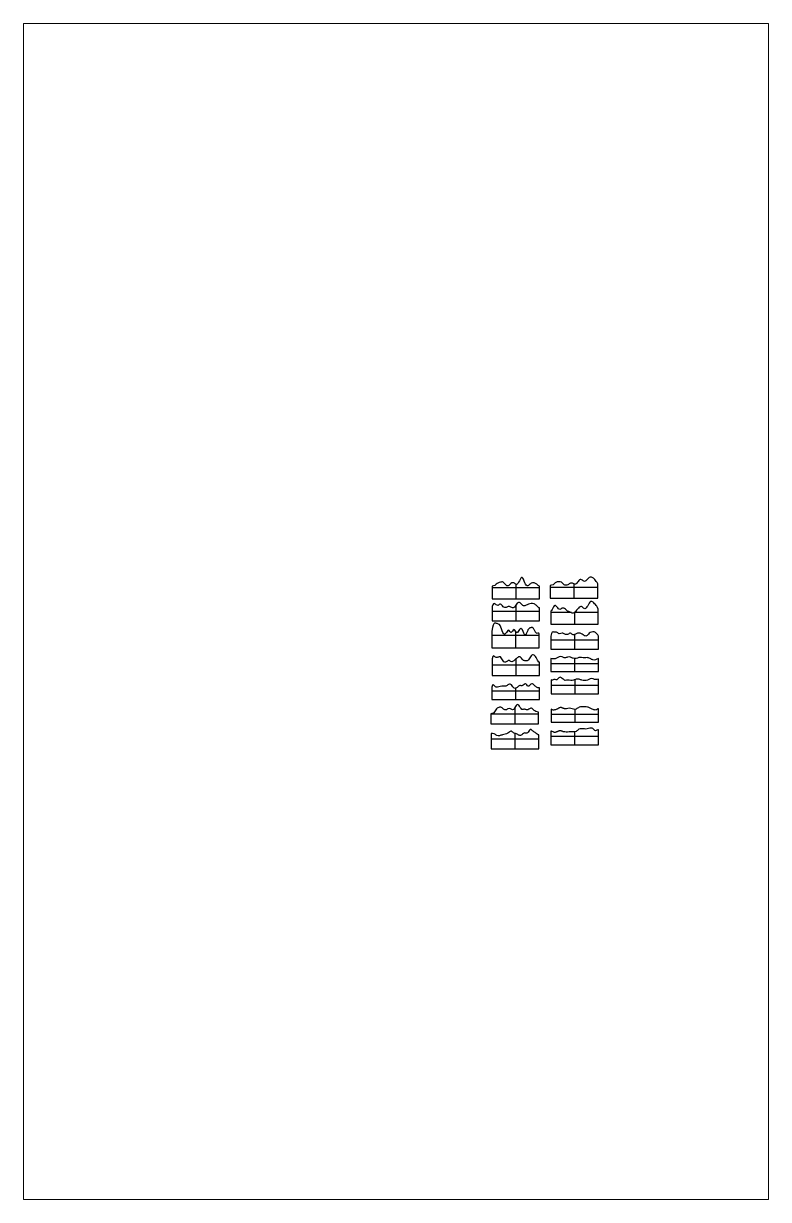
# Paper-space layout '__ 2' of a CAD drawing. Header units: inches. Extents: x 2 to 192, y -10 to 290.
# The model-space entities are those that its viewports show. They can reach past a viewport. Long polylines and large blocks are cut down to what shows.
import ezdxf

# ---------------------------------------------------------------- set-up
doc = ezdxf.new("R2010")
doc.units = ezdxf.units.IN
doc.header["$MEASUREMENT"] = 0
doc.layers.add('海浪$关键海浪支撑', color=18, linetype='Continuous', true_color=0x000000)

msp = doc.modelspace()

# ---------------------------------------------------------------- linework, layer by layer
at = {"layer": '海浪$关键海浪支撑'}
for p, q in [((491.7, 530.2), (491.7, 530.2, 1)), ((504.1, 533.7), (504.1, 533.7, 1)), ((516.4, 533.5), (516.4, 533.5, 1)), ((528.8, 520.4), (528.8, 520.4, 1)), ((553.5, 530.4), (553.5, 530.4, 1)), ((565.8, 529), (565.8, 529, 1)), ((572, 524.7), (572, 459.9)), ((572, 524.7, 1), (572, 459.9, 1)), ((578.2, 524.8), (578.2, 524.8, 1)), ((590.5, 546.3), (590.5, 546.3, 1)), ((602.9, 552.2), (602.9, 552.2, 1)), ((615.2, 524.4), (615.2, 524.4, 1)), ((639.9, 529.3), (639.9, 529.3, 1)), ((652.3, 530.7), (652.3, 530.7, 1)), ((664.6, 524.5), (664.6, 524.5, 1)), ((736.4, 522.6), (736.4, 522.6, 1)), ((748.7, 533.2), (748.7, 533.2, 1)), ((761.1, 536.1), (761.1, 536.1, 1)), ((773.4, 534), (773.4, 534, 1)), ((785.8, 522.8), (785.8, 522.8, 1)), ((798.1, 521.3), (798.1, 521.3, 1)), ((810.5, 527.6), (810.5, 527.6, 1)), ((822.8, 529.2), (822.8, 529.2, 1)), ((829, 526.1, 1), (829, 462.9, 1)), ((829, 526.1), (829, 462.9)), ((835.2, 524.9), (835.2, 524.9, 1)), ((847.5, 537.4), (847.5, 537.4, 1)), ((859.9, 545.8), (859.9, 545.8, 1)), ((872.2, 538.1), (872.2, 538.1, 1)), ((884.6, 542.6), (884.6, 542.6, 1)), ((896.9, 554.2), (896.9, 554.2, 1)), ((909.3, 555.1), (909.3, 555.1, 1)), ((921.6, 545.3), (921.6, 545.3, 1)), ((934, 462.9, 0.5), (934, 526, 0.5)), ((934, 462.9, 1), (934, 526, 1)), ((934, 526), (934, 526, 1)), ((934, 462.9), (934, 526)), ((467, 516.9), (467, 459.9)), ((467, 516.9, 1), (467, 459.9, 1)), ((467, 516.9), (467, 516.9, 1)), ((467, 516.9, 0.5), (467, 459.9, 0.5)), ((677, 508.8), (467, 508.8)), ((677, 508.8, 1), (467, 508.8, 1)), ((467, 488.4), (467, 488.4, 1)), ((479.4, 519.7), (479.4, 519.7, 1)), ((541.1, 519.8), (541.1, 519.8, 1)), ((627.6, 519.6), (627.6, 519.6, 1)), ((677, 459.9), (677, 516.9)), ((677, 516.9), (677, 516.9, 1)), ((677, 459.9, 1), (677, 516.9, 1)), ((677, 459.9, 0.5), (677, 516.9, 0.5)), ((677, 488.4), (677, 488.4, 1)), ((724, 519.9, 0.5), (724, 462.9, 0.5)), ((724, 519.9), (724, 519.9, 1)), ((724, 519.9, 1), (724, 462.9, 1)), ((724, 519.9), (724, 462.9)), ((934, 509.9, 1), (724, 509.9, 1)), ((934, 509.9), (724, 509.9)), ((724, 491.4), (724, 491.4, 1)), ((934, 494.4), (934, 494.4, 1)), ((467, 459.9), (467, 459.9, 1)), ((467, 459.9), (677, 459.9)), ((467, 459.9, 1), (677, 459.9, 1)), ((467, 459.9, 0.5), (677, 459.9, 0.5)), ((467, 427), (467, 362.9)), ((467, 427, 1), (467, 362.9, 1)), ((467, 427), (467, 427, 1)), ((467, 427, 0.5), (467, 362.9, 0.5)), ((479.4, 438.3), (479.4, 438.3, 1)), ((491.7, 431.2), (491.7, 431.2, 1)), ((504.1, 437.2), (504.1, 437.2, 1)), ((516.4, 425.4), (516.4, 425.4, 1)), ((528.8, 422), (528.8, 422, 1)), ((541.1, 426.9), (541.1, 426.9, 1)), ((553.5, 421.6), (553.5, 421.6, 1)), ((565.8, 424.1), (565.8, 424.1, 1)), ((572, 459.9), (572, 459.9, 1)), ((572, 432.4), (572, 362.9)), ((572, 432.4, 1), (572, 362.9, 1)), ((578.2, 440.8), (578.2, 440.8, 1)), ((590.5, 442.2), (590.5, 442.2, 1)), ((602.9, 431.1), (602.9, 431.1, 1)), ((615.2, 430.2), (615.2, 430.2, 1)), ((627.6, 435.9), (627.6, 435.9, 1)), ((639.9, 439.1), (639.9, 439.1, 1)), ((652.3, 437.9), (652.3, 437.9, 1)), ((664.6, 428.8), (664.6, 428.8, 1)), ((677, 459.9), (677, 459.9, 1)), ((677, 362.9), (677, 419.9)), ((677, 419.9), (677, 419.9, 1)), ((677, 362.9, 1), (677, 419.9, 1)), ((677, 362.9, 0.5), (677, 419.9, 0.5)), ((724, 462.9, 0.5), (934, 462.9, 0.5)), ((724, 462.9, 1), (934, 462.9, 1)), ((724, 462.9), (934, 462.9)), ((724, 462.9), (724, 462.9, 1)), ((738.4, 425.2, 142.1), (738.4, 425.2, 143.1)), ((750.7, 428.3, 142.1), (750.7, 428.3, 143.1)), ((775.4, 418.5, 142.1), (775.4, 418.5, 143.1)), ((787.8, 417, 142.1), (787.8, 417, 143.1)), ((829, 462.9), (829, 462.9, 1)), ((849.5, 419.6, 142.1), (849.5, 419.6, 143.1)), ((861.9, 426.6, 142.1), (861.9, 426.6, 143.1)), ((874.2, 417, 142.1), (874.2, 417, 143.1)), ((886.6, 424.5, 142.1), (886.6, 424.5, 143.1)), ((898.9, 445.1, 142.1), (898.9, 445.1, 143.1)), ((911.3, 447.3, 142.1), (911.3, 447.3, 143.1)), ((923.6, 434.8, 142.1), (923.6, 434.8, 143.1)), ((934, 462.9), (934, 462.9, 1)), ((677, 403.9), (467, 403.9)), ((677, 403.9, 1), (467, 403.9, 1)), ((467, 394.9), (467, 394.9, 1)), ((677, 391.4), (677, 391.4, 1)), ((726, 405.9, 142.6), (726, 348.9, 142.6)), ((726, 405.9, 142.1), (726, 405.9, 143.1)), ((726, 405.9, 143.1), (726, 348.9, 143.1)), ((726, 405.9, 142.1), (726, 348.9, 142.1)), ((817.4, 399.4, 143.1), (726, 399.4, 143.1)), ((817.4, 399.4, 142.1), (726, 399.4, 142.1)), ((726, 377.4, 142.1), (726, 377.4, 143.1)), ((763.1, 413.9, 142.1), (763.1, 413.9, 143.1)), ((800.1, 406, 142.1), (800.1, 406, 143.1)), ((812.5, 401.9, 142.1), (812.5, 401.9, 143.1)), ((824.8, 397.1, 142.1), (824.8, 397.1, 143.1)), ((936, 399.4, 143.1), (830.1, 399.4, 143.1)), ((936, 399.4, 142.1), (830.1, 399.4, 142.1)), ((831, 400.1, 143.1), (831, 348.9, 143.1)), ((831, 400.1, 142.1), (831, 348.9, 142.1)), ((837.2, 406.1, 142.1), (837.2, 406.1, 143.1)), ((936, 348.9, 142.6), (936, 413.9, 142.6)), ((936, 348.9, 143.1), (936, 413.9, 143.1)), ((936, 413.9, 142.1), (936, 413.9, 143.1)), ((936, 348.9, 142.1), (936, 413.9, 142.1)), ((936, 381.4, 142.1), (936, 381.4, 143.1)), ((465, 317.4, 226.1), (465, 242.9, 226.1)), ((465, 317.4, 227.1), (465, 242.9, 227.1)), ((465, 317.4, 226.1), (465, 317.4, 227.1)), ((465, 317.4, 226.6), (465, 242.9, 226.6)), ((467, 362.9), (467, 362.9, 1)), ((467, 362.9), (677, 362.9)), ((467, 362.9, 1), (677, 362.9, 1)), ((467, 362.9, 0.5), (677, 362.9, 0.5)), ((477.4, 352, 226.1), (477.4, 352, 227.1)), ((489.7, 350.5, 226.1), (489.7, 350.5, 227.1)), ((502.1, 342, 226.1), (502.1, 342, 227.1)), ((539.1, 321.9, 226.1), (539.1, 321.9, 227.1)), ((563.8, 323.9, 226.1), (563.8, 323.9, 227.1)), ((570, 317.8, 226.1), (570, 242.9, 226.1)), ((570, 317.8, 227.1), (570, 242.9, 227.1)), ((572, 362.9), (572, 362.9, 1)), ((588.5, 324.9, 226.1), (588.5, 324.9, 227.1)), ((594.7, 328.4, 226.1), (594.7, 328.4, 227.1)), ((600.9, 322.6, 226.1), (600.9, 322.6, 227.1)), ((622.9, 316.9, 226.1), (622.9, 316.9, 227.1)), ((625.6, 322.7, 226.1), (625.6, 322.7, 227.1)), ((627.7, 326.2, 226.1), (627.7, 326.2, 227.1)), ((630.5, 329.2, 226.1), (630.5, 329.2, 227.1)), ((634, 331.3, 226.1), (634, 331.3, 227.1)), ((637.9, 332.5, 226.1), (637.9, 332.5, 227.1)), ((641.4, 333.4, 226.1), (641.4, 333.4, 227.1)), ((644.9, 333.3, 226.1), (644.9, 333.3, 227.1)), ((648, 331.4, 226.1), (648, 331.4, 227.1)), ((649.2, 330.1, 226.1), (649.2, 330.1, 227.1)), ((650.3, 328.7, 226.1), (650.3, 328.7, 227.1)), ((653.3, 323.5, 226.1), (653.3, 323.5, 227.1)), ((656, 318.2, 226.1), (656, 318.2, 227.1)), ((658.8, 312.9, 226.1), (658.8, 312.9, 227.1)), ((677, 362.9), (677, 362.9, 1)), ((726, 348.9, 142.6), (936, 348.9, 142.6)), ((726, 348.9, 143.1), (936, 348.9, 143.1)), ((726, 348.9, 142.1), (936, 348.9, 142.1)), ((726, 348.9, 142.1), (726, 348.9, 143.1)), ((739.4, 313.2), (739.4, 313.2, 1)), ((751.7, 313), (751.7, 313, 1)), ((831, 348.9, 142.1), (831, 348.9, 143.1)), ((912.3, 313.9), (912.3, 313.9, 1)), ((936, 348.9, 142.1), (936, 348.9, 143.1)), ((675, 298.4, 226.1), (465, 298.4, 226.1)), ((675, 298.4, 227.1), (465, 298.4, 227.1)), ((465, 280.1, 226.1), (465, 280.1, 227.1)), ((514.4, 312, 226.1), (514.4, 312, 227.1)), ((520.6, 304.4, 226.1), (520.6, 304.4, 227.1)), ((526.8, 306.4, 226.1), (526.8, 306.4, 227.1)), ((551.5, 311.4, 226.1), (551.5, 311.4, 227.1)), ((576.2, 310.9, 226.1), (576.2, 310.9, 227.1)), ((613.2, 300.4, 226.1), (613.2, 300.4, 227.1)), ((614.8, 301, 226.1), (614.8, 301, 227.1)), ((616, 302.2, 226.1), (616, 302.2, 227.1)), ((617.8, 305, 226.1), (617.8, 305, 227.1)), ((620.5, 310.9, 226.1), (620.5, 310.9, 227.1)), ((660.5, 310.5, 226.1), (660.5, 310.5, 227.1)), ((662.6, 308.3, 226.1), (662.6, 308.3, 227.1)), ((668.8, 308.1, 226.1), (668.8, 308.1, 227.1)), ((671.9, 308.5, 226.1), (671.9, 308.5, 227.1)), ((673.5, 308, 226.1), (673.5, 308, 227.1)), ((673.8, 307.8, 226.1), (673.8, 307.8, 227.1)), ((673.9, 307.8, 226.1), (673.9, 307.8, 227.1)), ((674, 307.7, 226.1), (674, 307.7, 227.1)), ((674, 307.7, 226.1), (674, 307.7, 227.1)), ((674.1, 307.7, 226.1), (674.1, 307.7, 227.1)), ((674.1, 307.6, 226.1), (674.1, 307.6, 227.1)), ((674.2, 307.6, 226.1), (674.2, 307.6, 227.1)), ((674.2, 307.6, 226.1), (674.2, 307.6, 227.1)), ((674.3, 307.5, 226.1), (674.3, 307.5, 227.1)), ((674.3, 307.5, 226.1), (674.3, 307.5, 227.1)), ((674.4, 307.5, 226.1), (674.4, 307.5, 227.1)), ((674.4, 307.4, 226.1), (674.4, 307.4, 227.1)), ((674.5, 307.4, 226.1), (674.5, 307.4, 227.1)), ((674.5, 307.3, 226.1), (674.5, 307.3, 227.1)), ((674.6, 307.3, 226.1), (674.6, 307.3, 227.1)), ((674.6, 307.3, 226.1), (674.6, 307.3, 227.1)), ((674.7, 307.2, 226.1), (674.7, 307.2, 227.1)), ((674.7, 307.2, 226.1), (674.7, 307.2, 227.1)), ((674.8, 307.1, 226.1), (674.8, 307.1, 227.1)), ((674.8, 307.1, 226.1), (674.8, 307.1, 227.1)), ((674.9, 307, 226.1), (674.9, 307, 227.1)), ((674.9, 307, 226.1), (674.9, 307, 227.1)), ((675, 242.9, 226.1), (675, 306.9, 226.1)), ((675, 306.9, 226.1), (675, 306.9, 227.1)), ((675, 242.9, 227.1), (675, 306.9, 227.1)), ((675, 242.9, 226.6), (675, 306.9, 226.6)), ((675, 306.9, 226.1), (675, 306.9, 227.1)), ((675, 274.9, 226.1), (675, 274.9, 227.1)), ((727, 294.9, 0.5), (727, 237.9, 0.5)), ((727, 294.9), (727, 294.9, 1)), ((727, 294.9, 1), (727, 237.9, 1)), ((727, 294.9), (727, 237.9)), ((937, 277.2, 1), (727, 277.2, 1)), ((937, 277.2), (727, 277.2)), ((727, 266.4), (727, 266.4, 1)), ((764.1, 306.1), (764.1, 306.1, 1)), ((776.4, 308.1), (776.4, 308.1, 1)), ((788.8, 303.9), (788.8, 303.9, 1)), ((801.1, 302.8), (801.1, 302.8, 1)), ((813.5, 308.6), (813.5, 308.6, 1)), ((825.8, 300.3), (825.8, 300.3, 1)), ((832, 302, 1), (832, 237.9, 1)), ((832, 302), (832, 237.9)), ((838.2, 306), (838.2, 306, 1)), ((850.5, 308.2), (850.5, 308.2, 1)), ((862.9, 306), (862.9, 306, 1)), ((875.2, 297.1), (875.2, 297.1, 1)), ((887.6, 298.1), (887.6, 298.1, 1)), ((899.9, 310.7), (899.9, 310.7, 1)), ((924.6, 311.3), (924.6, 311.3, 1)), ((937, 237.9, 0.5), (937, 294.9, 0.5)), ((937, 237.9, 1), (937, 294.9, 1)), ((937, 294.9), (937, 294.9, 1)), ((937, 237.9), (937, 294.9)), ((937, 266.4), (937, 266.4, 1)), ((465, 242.9, 226.1), (465, 242.9, 227.1)), ((465, 242.9, 226.1), (675, 242.9, 226.1)), ((465, 242.9, 227.1), (675, 242.9, 227.1)), ((465, 242.9, 226.6), (675, 242.9, 226.6)), ((570, 242.9, 226.1), (570, 242.9, 227.1)), ((652.3, 211, 208.1), (652.3, 211, 209.1)), ((675, 242.9, 226.1), (675, 242.9, 227.1)), ((727, 237.9, 0.5), (937, 237.9, 0.5)), ((727, 237.9, 1), (937, 237.9, 1)), ((727, 237.9), (937, 237.9)), ((727, 237.9), (727, 237.9, 1)), ((832, 237.9), (832, 237.9, 1)), ((937, 237.9), (937, 237.9, 1)), ((467, 194.3, 208.1), (467, 120.9, 208.1)), ((467, 194.3, 209.1), (467, 120.9, 209.1)), ((467, 194.3, 208.1), (467, 194.3, 209.1)), ((467, 194.3, 208.6), (467, 120.9, 208.6)), ((677, 167.5, 208.1), (467, 167.5, 208.1)), ((677, 167.5, 209.1), (467, 167.5, 209.1)), ((467, 157.6, 208.1), (467, 157.6, 209.1)), ((479.4, 203.9, 208.1), (479.4, 203.9, 209.1)), ((491.7, 201.7, 208.1), (491.7, 201.7, 209.1)), ((504.1, 203, 208.1), (504.1, 203, 209.1)), ((516.4, 185.4, 208.1), (516.4, 185.4, 209.1)), ((528.8, 180.9, 208.1), (528.8, 180.9, 209.1)), ((541.1, 187.5, 208.1), (541.1, 187.5, 209.1)), ((553.5, 182.2, 208.1), (553.5, 182.2, 209.1)), ((565.8, 189, 208.1), (565.8, 189, 209.1)), ((572, 194.1, 208.1), (572, 120.9, 208.1)), ((572, 194.1, 209.1), (572, 120.9, 209.1)), ((578.2, 199.1, 208.1), (578.2, 199.1, 209.1)), ((590.5, 203.5, 208.1), (590.5, 203.5, 209.1)), ((602.9, 190.5, 208.1), (602.9, 190.5, 209.1)), ((615.2, 185.8, 208.1), (615.2, 185.8, 209.1)), ((627.6, 190.8, 208.1), (627.6, 190.8, 209.1)), ((639.9, 208, 208.1), (639.9, 208, 209.1)), ((664.6, 194.8, 208.1), (664.6, 194.8, 209.1)), ((677, 120.9, 208.1), (677, 180.1, 208.1)), ((677, 180.1, 208.1), (677, 180.1, 209.1)), ((677, 120.9, 209.1), (677, 180.1, 209.1)), ((677, 120.9, 208.6), (677, 180.1, 208.6)), ((727, 195.9, -6.5), (727, 138.9, -6.5)), ((727, 195.9, -7), (727, 195.9, -6)), ((727, 195.9, -6), (727, 138.9, -6)), ((727, 195.9, -7), (727, 138.9, -7)), ((937, 172.4, -6), (727, 172.4, -6)), ((937, 172.4, -7), (727, 172.4, -7)), ((727, 167.4, -7), (727, 167.4, -6)), ((739.4, 194.2, -7), (739.4, 194.2, -6)), ((751.7, 197.2, -7), (751.7, 197.2, -6)), ((764.1, 204.2, -7), (764.1, 204.2, -6)), ((776.4, 204.2, -7), (776.4, 204.2, -6)), ((788.8, 198.9, -7), (788.8, 198.9, -6)), ((801.1, 202.6, -7), (801.1, 202.6, -6)), ((813.5, 202.6, -7), (813.5, 202.6, -6)), ((825.8, 197.2, -7), (825.8, 197.2, -6)), ((832, 196.2, -6), (832, 138.9, -6)), ((832, 196.2, -7), (832, 138.9, -7)), ((838.2, 196.7, -7), (838.2, 196.7, -6)), ((850.5, 200, -7), (850.5, 200, -6)), ((862.9, 200.3, -7), (862.9, 200.3, -6)), ((875.2, 198.6, -7), (875.2, 198.6, -6)), ((887.6, 200.1, -7), (887.6, 200.1, -6)), ((899.9, 195.7, -7), (899.9, 195.7, -6)), ((912.3, 190.1, -7), (912.3, 190.1, -6)), ((924.6, 190.6, -7), (924.6, 190.6, -6)), ((937, 138.9, -6.5), (937, 195.9, -6.5)), ((937, 138.9, -6), (937, 195.9, -6)), ((937, 195.9, -7), (937, 195.9, -6)), ((937, 138.9, -7), (937, 195.9, -7)), ((937, 167.4, -7), (937, 167.4, -6)), ((467, 120.9, 208.1), (467, 120.9, 209.1)), ((467, 120.9, 208.1), (677, 120.9, 208.1)), ((467, 120.9, 209.1), (677, 120.9, 209.1)), ((467, 120.9, 208.6), (677, 120.9, 208.6)), ((572, 120.9, 208.1), (572, 120.9, 209.1)), ((677, 150.5, 208.1), (677, 150.5, 209.1)), ((677, 120.9, 208.1), (677, 120.9, 209.1)), ((727, 138.9, -6.5), (937, 138.9, -6.5)), ((727, 138.9, -6), (937, 138.9, -6)), ((727, 138.9, -7), (937, 138.9, -7)), ((727, 138.9, -7), (727, 138.9, -6)), ((765.1, 112.4, -1), (765.1, 112.4)), ((777.4, 108.2, -1), (777.4, 108.2)), ((832, 138.9, -7), (832, 138.9, -6)), ((839.2, 104.8, -1), (839.2, 104.8)), ((851.5, 104.7, -1), (851.5, 104.7)), ((900.9, 106.8, -1), (900.9, 106.8)), ((913.3, 106, -1), (913.3, 106)), ((937, 138.9, -7), (937, 138.9, -6)), ((938, 39.9, -0.5), (938, 105, -0.5)), ((938, 39.9), (938, 105)), ((938, 105, -1), (938, 105)), ((938, 39.9, -1), (938, 105, -1)), ((466, 68.9, 2.1), (466, 14.9, 2.1)), ((466, 68.9, 3.1), (466, 14.9, 3.1)), ((466, 68.9, 2.1), (466, 68.9, 3.1)), ((466, 68.9, 2.6), (466, 14.9, 2.6)), ((478.4, 74.1, 2.1), (478.4, 74.1, 3.1)), ((490.7, 69.9, 2.1), (490.7, 69.9, 3.1)), ((503.1, 71.7, 2.1), (503.1, 71.7, 3.1)), ((515.4, 74.6, 2.1), (515.4, 74.6, 3.1)), ((527.8, 74.4, 2.1), (527.8, 74.4, 3.1)), ((540.1, 81.1, 2.1), (540.1, 81.1, 3.1)), ((552.5, 79.1, 2.1), (552.5, 79.1, 3.1)), ((564.8, 65, 2.1), (564.8, 65, 3.1)), ((571, 64.4, 2.1), (571, 14.9, 2.1)), ((571, 64.4, 3.1), (571, 14.9, 3.1)), ((577.2, 68.2, 2.1), (577.2, 68.2, 3.1)), ((589.5, 76.2, 2.1), (589.5, 76.2, 3.1)), ((601.9, 76.6, 2.1), (601.9, 76.6, 3.1)), ((614.2, 84.8, 2.1), (614.2, 84.8, 3.1)), ((626.6, 73.4, 2.1), (626.6, 73.4, 3.1)), ((638.9, 82.4, 2.1), (638.9, 82.4, 3.1)), ((651.3, 80.2, 2.1), (651.3, 80.2, 3.1)), ((663.6, 69.4, 2.1), (663.6, 69.4, 3.1)), ((676, 14.9, 2.1), (676, 66.9, 2.1)), ((676, 66.9, 2.1), (676, 66.9, 3.1)), ((676, 14.9, 3.1), (676, 66.9, 3.1)), ((676, 14.9, 2.6), (676, 66.9, 2.6)), ((728, 101.7, -0.5), (728, 39.9, -0.5)), ((728, 101.7, -1), (728, 101.7)), ((728, 101.7), (728, 39.9)), ((728, 101.7, -1), (728, 39.9, -1)), ((938, 77.1), (728, 77.1)), ((938, 77.1, -1), (728, 77.1, -1)), ((728, 70.8, -1), (728, 70.8)), ((740.4, 104, -1), (740.4, 104)), ((752.7, 102.3, -1), (752.7, 102.3)), ((789.8, 99.3, -1), (789.8, 99.3)), ((802.1, 101, -1), (802.1, 101)), ((814.5, 98.4, -1), (814.5, 98.4)), ((826.8, 100, -1), (826.8, 100)), ((833, 102.6), (833, 39.9)), ((833, 102.6, -1), (833, 39.9, -1)), ((863.9, 100.2, -1), (863.9, 100.2)), ((876.2, 98.4, -1), (876.2, 98.4)), ((888.6, 100.7, -1), (888.6, 100.7)), ((925.6, 102.6, -1), (925.6, 102.6)), ((938, 72.4, -1), (938, 72.4)), ((676, 52, 2.1), (466, 52, 2.1)), ((676, 52, 3.1), (466, 52, 3.1)), ((466, 41.9, 2.1), (466, 41.9, 3.1)), ((466, 14.9, 2.1), (466, 14.9, 3.1)), ((466, 14.9, 2.1), (676, 14.9, 2.1)), ((466, 14.9, 3.1), (676, 14.9, 3.1)), ((466, 14.9, 2.6), (676, 14.9, 2.6)), ((571, 14.9, 2.1), (571, 14.9, 3.1)), ((676, 40.9, 2.1), (676, 40.9, 3.1)), ((676, 14.9, 2.1), (676, 14.9, 3.1)), ((728, 39.9, -0.5), (938, 39.9, -0.5)), ((728, 39.9), (938, 39.9)), ((728, 39.9, -1), (938, 39.9, -1)), ((728, 39.9, -1), (728, 39.9)), ((833, 39.9, -1), (833, 39.9)), ((938, 39.9, -1), (938, 39.9)), ((462, -47.8), (462, -93)), ((462, -47.8, 1), (462, -93, 1)), ((462, -47.8), (462, -47.8, 1)), ((462, -47.8, 0.5), (462, -93, 0.5)), ((672, -49.5), (462, -49.5)), ((672, -49.5, 1), (462, -49.5, 1)), ((474.4, -43.6), (474.4, -43.6, 1)), ((486.7, -26.5), (486.7, -26.5, 1)), ((499.1, -19.7), (499.1, -19.7, 1)), ((511.4, -21.9), (511.4, -21.9, 1)), ((523.8, -31.4), (523.8, -31.4, 1)), ((536.1, -26.9), (536.1, -26.9, 1)), ((548.5, -26.9), (548.5, -26.9, 1)), ((560.8, -29.2), (560.8, -29.2, 1)), ((567, -20.8), (567, -93)), ((567, -20.8, 1), (567, -93, 1)), ((573.2, -11), (573.2, -11, 1)), ((585.5, -10.9), (585.5, -10.9, 1)), ((597.9, -28.7), (597.9, -28.7, 1)), ((610.2, -28.1), (610.2, -28.1, 1)), ((622.6, -31.5), (622.6, -31.5, 1)), ((634.9, -24.3), (634.9, -24.3, 1)), ((647.3, -27.5), (647.3, -27.5, 1)), ((659.6, -38.1), (659.6, -38.1, 1)), ((672, -93), (672, -40.9)), ((672, -40.9), (672, -40.9, 1)), ((672, -93, 1), (672, -40.9, 1)), ((672, -93, 0.5), (672, -40.9, 0.5)), ((728, -28.1, -0.5), (728, -86.1, -0.5)), ((728, -28.1, -1), (728, -28.1)), ((728, -28.1), (728, -86.1)), ((728, -28.1, -1), (728, -86.1, -1)), ((938, -51.7), (728, -51.7)), ((938, -51.7, -1), (728, -51.7, -1)), ((740.4, -31.9, -1), (740.4, -31.9)), ((746.7, -30.8, -1), (746.7, -30.8)), ((752.7, -28.4, -1), (752.7, -28.4)), ((755.7, -26.7, -1), (755.7, -26.7)), ((758.7, -24.8, -1), (758.7, -24.8)), ((761.8, -23.1, -1), (761.8, -23.1)), ((765, -21.7, -1), (765, -21.7)), ((771.2, -20.7, -1), (771.2, -20.7)), ((774.3, -21.1, -1), (774.3, -21.1)), ((775.9, -21.5, -1), (775.9, -21.5)), ((777.4, -22.1, -1), (777.4, -22.1)), ((780.4, -23.4, -1), (780.4, -23.4)), ((783.4, -24.8, -1), (783.4, -24.8)), ((786.5, -26, -1), (786.5, -26)), ((789.8, -26.8, -1), (789.8, -26.8)), ((802.1, -24.2, -1), (802.1, -24.2)), ((814.5, -24.2, -1), (814.5, -24.2)), ((826.8, -28.1, -1), (826.8, -28.1)), ((833, -28.7), (833, -86.1)), ((833, -28.7, -1), (833, -86.1, -1)), ((839.2, -27.2, -1), (839.2, -27.2)), ((851.5, -19.7, -1), (851.5, -19.7)), ((863.9, -17.8, -1), (863.9, -17.8)), ((876.2, -17.7, -1), (876.2, -17.7)), ((888.6, -18.4, -1), (888.6, -18.4)), ((900.9, -24, -1), (900.9, -24)), ((913.3, -29.5, -1), (913.3, -29.5)), ((925.6, -31.5, -1), (925.6, -31.5)), ((938, -86.1, -0.5), (938, -26.5, -0.5)), ((938, -86.1), (938, -26.5)), ((938, -26.5, -1), (938, -26.5)), ((938, -86.1, -1), (938, -26.5, -1)), ((462, -70.4), (462, -70.4, 1)), ((462, -93), (462, -93, 1)), ((462, -93), (672, -93)), ((462, -93, 1), (672, -93, 1)), ((462, -93, 0.5), (672, -93, 0.5)), ((567, -93), (567, -93, 1)), ((672, -67), (672, -67, 1)), ((672, -93), (672, -93, 1)), ((728, -57.1, -1), (728, -57.1)), ((728, -86.1, -0.5), (938, -86.1, -0.5)), ((728, -86.1), (938, -86.1)), ((728, -86.1, -1), (938, -86.1, -1)), ((728, -86.1, -1), (728, -86.1)), ((833, -86.1, -1), (833, -86.1)), ((938, -56.3, -1), (938, -56.3)), ((938, -86.1, -1), (938, -86.1)), ((463, -135.1, 40.1), (463, -203.1, 40.1)), ((463, -135.1, 41.1), (463, -203.1, 41.1)), ((463, -135.1, 40.1), (463, -135.1, 41.1)), ((463, -135.1, 40.6), (463, -203.1, 40.6)), ((475.4, -136.9, 40.1), (475.4, -136.9, 41.1)), ((487.7, -144.3, 40.1), (487.7, -144.3, 41.1)), ((500.1, -145.2, 40.1), (500.1, -145.2, 41.1)), ((512.4, -141.1, 40.1), (512.4, -141.1, 41.1)), ((524.8, -138.1, 40.1), (524.8, -138.1, 41.1)), ((537.1, -134.5, 40.1), (537.1, -134.5, 41.1)), ((549.5, -124.9, 40.1), (549.5, -124.9, 41.1)), ((561.8, -132.4, 40.1), (561.8, -132.4, 41.1)), ((568, -135, 40.1), (568, -203.1, 40.1)), ((568, -135, 41.1), (568, -203.1, 41.1)), ((574.2, -136.9, 40.1), (574.2, -136.9, 41.1)), ((586.5, -143.6, 40.1), (586.5, -143.6, 41.1)), ((598.9, -140.8, 40.1), (598.9, -140.8, 41.1)), ((611.2, -133.3, 40.1), (611.2, -133.3, 41.1)), ((623.6, -132.6, 40.1), (623.6, -132.6, 41.1)), ((635.9, -118.5, 40.1), (635.9, -118.5, 41.1)), ((648.3, -125.9, 40.1), (648.3, -125.9, 41.1)), ((660.6, -133.5, 40.1), (660.6, -133.5, 41.1)), ((673, -203.1, 40.1), (673, -141.8, 40.1)), ((673, -141.8, 40.1), (673, -141.8, 41.1)), ((673, -203.1, 41.1), (673, -141.8, 41.1)), ((673, -203.1, 40.6), (673, -141.8, 40.6)), ((727, -124.9, 16.6), (727, -186.1, 16.6)), ((727, -124.9, 17.1), (727, -186.1, 17.1)), ((727, -124.9, 16.1), (727, -186.1, 16.1)), ((727, -124.9, 16.1), (727, -124.9, 17.1)), ((937, -148.4, 17.1), (727, -148.4, 17.1)), ((937, -148.4, 16.1), (727, -148.4, 16.1)), ((727, -155.5, 16.1), (727, -155.5, 17.1)), ((739.4, -130.1, 16.1), (739.4, -130.1, 17.1)), ((742.7, -130.7, 16.1), (742.7, -130.7, 17.1)), ((746.1, -130.7, 16.1), (746.1, -130.7, 17.1)), ((751.6, -129.1, 16.1), (751.6, -129.1, 17.1)), ((753.1, -128.5, 16.1), (753.1, -128.5, 17.1)), ((754.6, -127.9, 16.1), (754.6, -127.9, 17.1)), ((757.6, -126.6, 16.1), (757.6, -126.6, 17.1)), ((760.6, -125.3, 16.1), (760.6, -125.3, 17.1)), ((763.7, -124.3, 16.1), (763.7, -124.3, 17.1)), ((766.9, -123.8, 16.1), (766.9, -123.8, 17.1)), ((770.1, -124.1, 16.1), (770.1, -124.1, 17.1)), ((773.2, -124.9, 16.1), (773.2, -124.9, 17.1)), ((774.7, -125.3, 16.1), (774.7, -125.3, 17.1)), ((776.3, -125.9, 16.1), (776.3, -125.9, 17.1)), ((781.9, -127.5, 16.1), (781.9, -127.5, 17.1)), ((785.3, -128.2, 16.1), (785.3, -128.2, 17.1)), ((788.8, -128.7, 16.1), (788.8, -128.7, 17.1)), ((801.1, -129, 16.1), (801.1, -129, 17.1)), ((813.5, -128.5, 16.1), (813.5, -128.5, 17.1)), ((825.8, -128.7, 16.1), (825.8, -128.7, 17.1)), ((832, -128.5, 17.1), (832, -186.1, 17.1)), ((832, -128.5, 16.1), (832, -186.1, 16.1)), ((838.2, -126.4, 16.1), (838.2, -126.4, 17.1)), ((850.5, -116.9, 16.1), (850.5, -116.9, 17.1)), ((862.9, -114.4, 16.1), (862.9, -114.4, 17.1)), ((875.2, -114.9, 16.1), (875.2, -114.9, 17.1)), ((887.6, -115.6, 16.1), (887.6, -115.6, 17.1)), ((899.9, -111.8, 16.1), (899.9, -111.8, 17.1)), ((912.3, -114, 16.1), (912.3, -114, 17.1)), ((924.6, -123.4, 16.1), (924.6, -123.4, 17.1)), ((937, -186.1, 16.6), (937, -119.1, 16.6)), ((937, -186.1, 17.1), (937, -119.1, 17.1)), ((937, -119.1, 16.1), (937, -119.1, 17.1)), ((937, -186.1, 16.1), (937, -119.1, 16.1)), ((937, -152.6, 16.1), (937, -152.6, 17.1)), ((673, -159.9, 40.1), (463, -159.9, 40.1)), ((673, -159.9, 41.1), (463, -159.9, 41.1)), ((463, -169.1, 40.1), (463, -169.1, 41.1)), ((463, -203.1, 40.1), (463, -203.1, 41.1)), ((463, -203.1, 40.1), (673, -203.1, 40.1)), ((463, -203.1, 41.1), (673, -203.1, 41.1)), ((463, -203.1, 40.6), (673, -203.1, 40.6)), ((568, -203.1, 40.1), (568, -203.1, 41.1)), ((673, -172.4, 40.1), (673, -172.4, 41.1)), ((673, -203.1, 40.1), (673, -203.1, 41.1)), ((727, -186.1, 16.6), (937, -186.1, 16.6)), ((727, -186.1, 17.1), (937, -186.1, 17.1)), ((727, -186.1, 16.1), (937, -186.1, 16.1)), ((727, -186.1, 16.1), (727, -186.1, 17.1)), ((832, -186.1, 16.1), (832, -186.1, 17.1)), ((937, -186.1, 16.1), (937, -186.1, 17.1))]:
    msp.add_line(p, q, dxfattribs=at)
for points in [[(677, 516.9), (672.9, 516.9), (664.6, 525.7), (652.3, 531.7), (639.9, 531.7), (627.6, 517.3), (615.2, 516.9), (602.9, 561.6), (590.5, 549.7), (578.2, 517.1), (565.8, 530.8), (553.5, 533.7), (541.1, 517.1), (528.8, 516.9), (516.4, 537.7), (504.1, 533), (491.7, 532.7), (479.4, 517.2), (471.1, 516.9), (467, 516.9)], [(677, 516.9, 1), (672.9, 516.9, 1), (664.6, 525.7, 1), (652.3, 531.7, 1), (639.9, 531.7, 1), (627.6, 517.3, 1), (615.2, 516.9, 1), (602.9, 561.6, 1), (590.5, 549.7, 1), (578.2, 517.1, 1), (565.8, 530.8, 1), (553.5, 533.7, 1), (541.1, 517.1, 1), (528.8, 516.9, 1), (516.4, 537.7, 1), (504.1, 533, 1), (491.7, 532.7, 1), (479.4, 517.2, 1), (471.1, 516.9, 1), (467, 516.9, 1)], [(677, 516.9, 0.5), (672.9, 516.9, 0.5), (664.6, 525.7, 0.5), (652.3, 531.7, 0.5), (639.9, 531.7, 0.5), (627.6, 517.3, 0.5), (615.2, 516.9, 0.5), (602.9, 561.6, 0.5), (590.5, 549.7, 0.5), (578.2, 517.1, 0.5), (565.8, 530.8, 0.5), (553.5, 533.7, 0.5), (541.1, 517.1, 0.5), (528.8, 516.9, 0.5), (516.4, 537.7, 0.5), (504.1, 533, 0.5), (491.7, 532.7, 0.5), (479.4, 517.2, 0.5), (471.1, 516.9, 0.5), (467, 516.9, 0.5)], [(934, 526, 0.5), (929.9, 535, 0.5), (921.6, 546.3, 0.5), (909.3, 556.9, 0.5), (896.9, 556.9, 0.5), (884.6, 541.1, 0.5), (872.2, 534.3, 0.5), (859.9, 550.5, 0.5), (847.5, 538.5, 0.5), (835.2, 519.9, 0.5), (822.8, 531.6, 0.5), (810.5, 528.6, 0.5), (798.1, 519.9, 0.5), (785.8, 519.9, 0.5), (773.4, 537.1, 0.5), (761.1, 535.9, 0.5), (748.7, 535.9, 0.5), (736.4, 519.9, 0.5), (728.1, 519.9, 0.5), (724, 519.9, 0.5)], [(934, 526, 1), (929.9, 535, 1), (921.6, 546.3, 1), (909.3, 556.9, 1), (896.9, 556.9, 1), (884.6, 541.1, 1), (872.2, 534.3, 1), (859.9, 550.5, 1), (847.5, 538.5, 1), (835.2, 519.9, 1), (822.8, 531.6, 1), (810.5, 528.6, 1), (798.1, 519.9, 1), (785.8, 519.9, 1), (773.4, 537.1, 1), (761.1, 535.9, 1), (748.7, 535.9, 1), (736.4, 519.9, 1), (728.1, 519.9, 1), (724, 519.9, 1)], [(934, 526), (929.9, 535), (921.6, 546.3), (909.3, 556.9), (896.9, 556.9), (884.6, 541.1), (872.2, 534.3), (859.9, 550.5), (847.5, 538.5), (835.2, 519.9), (822.8, 531.6), (810.5, 528.6), (798.1, 519.9), (785.8, 519.9), (773.4, 537.1), (761.1, 535.9), (748.7, 535.9), (736.4, 519.9), (728.1, 519.9), (724, 519.9)], [(677, 419.9), (672.9, 419.9), (664.6, 429.6), (652.3, 439.5), (639.9, 439.5), (627.6, 436.7), (615.2, 429.2), (602.9, 428.1), (590.5, 445), (578.2, 445), (565.8, 419.9), (553.5, 419.9), (541.1, 430.4), (528.8, 419.9), (516.4, 422.2), (504.1, 443.9), (491.7, 425.3), (479.4, 441.9), (471.1, 438.4), (467, 427)], [(677, 419.9, 1), (672.9, 419.9, 1), (664.6, 429.6, 1), (652.3, 439.5, 1), (639.9, 439.5, 1), (627.6, 436.7, 1), (615.2, 429.2, 1), (602.9, 428.1, 1), (590.5, 445, 1), (578.2, 445, 1), (565.8, 419.9, 1), (553.5, 419.9, 1), (541.1, 430.4, 1), (528.8, 419.9, 1), (516.4, 422.2, 1), (504.1, 443.9, 1), (491.7, 425.3, 1), (479.4, 441.9, 1), (471.1, 438.4, 1), (467, 427, 1)], [(677, 419.9, 0.5), (672.9, 419.9, 0.5), (664.6, 429.6, 0.5), (652.3, 439.5, 0.5), (639.9, 439.5, 0.5), (627.6, 436.7, 0.5), (615.2, 429.2, 0.5), (602.9, 428.1, 0.5), (590.5, 445, 0.5), (578.2, 445, 0.5), (565.8, 419.9, 0.5), (553.5, 419.9, 0.5), (541.1, 430.4, 0.5), (528.8, 419.9, 0.5), (516.4, 422.2, 0.5), (504.1, 443.9, 0.5), (491.7, 425.3, 0.5), (479.4, 441.9, 0.5), (471.1, 438.4, 0.5), (467, 427, 0.5)], [(936, 413.9, 142.6), (931.9, 425.9, 142.6), (923.6, 434.3, 142.6), (911.3, 449.9, 142.6), (898.9, 449.9, 142.6), (886.6, 421.2, 142.6), (874.2, 412.2, 142.6), (861.9, 431.9, 142.6), (849.5, 419.9, 142.6), (837.2, 405.9, 142.6), (824.8, 393.3, 142.6), (812.5, 403.7, 142.6), (800.1, 403.2, 142.6), (787.8, 419.5, 142.6), (775.4, 421, 142.6), (763.1, 407.3, 142.6), (750.7, 432.8, 142.6), (738.4, 431.3, 142.6), (730.1, 405.9, 142.6), (726, 405.9, 142.6)], [(936, 413.9, 143.1), (931.9, 425.9, 143.1), (923.6, 434.3, 143.1), (911.3, 449.9, 143.1), (898.9, 449.9, 143.1), (886.6, 421.2, 143.1), (874.2, 412.2, 143.1), (861.9, 431.9, 143.1), (849.5, 419.9, 143.1), (837.2, 405.9, 143.1), (824.8, 393.3, 143.1), (812.5, 403.7, 143.1), (800.1, 403.2, 143.1), (787.8, 419.5, 143.1), (775.4, 421, 143.1), (763.1, 407.3, 143.1), (750.7, 432.8, 143.1), (738.4, 431.3, 143.1), (730.1, 405.9, 143.1), (726, 405.9, 143.1)], [(936, 413.9, 142.1), (931.9, 425.9, 142.1), (923.6, 434.3, 142.1), (911.3, 449.9, 142.1), (898.9, 449.9, 142.1), (886.6, 421.2, 142.1), (874.2, 412.2, 142.1), (861.9, 431.9, 142.1), (849.5, 419.9, 142.1), (837.2, 405.9, 142.1), (824.8, 393.3, 142.1), (812.5, 403.7, 142.1), (800.1, 403.2, 142.1), (787.8, 419.5, 142.1), (775.4, 421, 142.1), (763.1, 407.3, 142.1), (750.7, 432.8, 142.1), (738.4, 431.3, 142.1), (730.1, 405.9, 142.1), (726, 405.9, 142.1)], [(937, 294.9, 0.5), (932.9, 303.3, 0.5), (924.6, 313.9, 0.5), (912.3, 313.9, 0.5), (899.9, 313.9, 0.5), (887.6, 294.9, 0.5), (875.2, 294.9, 0.5), (862.9, 308.2, 0.5), (850.5, 308.2, 0.5), (838.2, 308.2, 0.5), (825.8, 294.9, 0.5), (813.5, 314.2, 0.5), (801.1, 299.8, 0.5), (788.8, 303.2, 0.5), (776.4, 310.8, 0.5), (764.1, 302.4, 0.5), (751.7, 316.2, 0.5), (739.4, 310.9, 0.5), (731.1, 316.6, 0.5), (727, 294.9, 0.5)], [(937, 294.9, 1), (932.9, 303.3, 1), (924.6, 313.9, 1), (912.3, 313.9, 1), (899.9, 313.9, 1), (887.6, 294.9, 1), (875.2, 294.9, 1), (862.9, 308.2, 1), (850.5, 308.2, 1), (838.2, 308.2, 1), (825.8, 294.9, 1), (813.5, 314.2, 1), (801.1, 299.8, 1), (788.8, 303.2, 1), (776.4, 310.8, 1), (764.1, 302.4, 1), (751.7, 316.2, 1), (739.4, 310.9, 1), (731.1, 316.6, 1), (727, 294.9, 1)], [(937, 294.9), (932.9, 303.3), (924.6, 313.9), (912.3, 313.9), (899.9, 313.9), (887.6, 294.9), (875.2, 294.9), (862.9, 308.2), (850.5, 308.2), (838.2, 308.2), (825.8, 294.9), (813.5, 314.2), (801.1, 299.8), (788.8, 303.2), (776.4, 310.8), (764.1, 302.4), (751.7, 316.2), (739.4, 310.9), (731.1, 316.6), (727, 294.9)], [(677, 180.1, 208.1), (672.9, 177.9, 208.1), (664.6, 196.4, 208.1), (652.3, 214.5, 208.1), (639.9, 211.7, 208.1), (627.6, 187, 208.1), (615.2, 185.2, 208.1), (602.9, 187.3, 208.1), (590.5, 208.6, 208.1), (578.2, 199.2, 208.1), (565.8, 189.2, 208.1), (553.5, 177.9, 208.1), (541.1, 192.3, 208.1), (528.8, 177.9, 208.1), (516.4, 181.3, 208.1), (504.1, 209.1, 208.1), (491.7, 200.1, 208.1), (479.4, 200.5, 208.1), (471.1, 214.1, 208.1), (467, 194.3, 208.1)], [(677, 180.1, 209.1), (672.9, 177.9, 209.1), (664.6, 196.4, 209.1), (652.3, 214.5, 209.1), (639.9, 211.7, 209.1), (627.6, 187, 209.1), (615.2, 185.2, 209.1), (602.9, 187.3, 209.1), (590.5, 208.6, 209.1), (578.2, 199.2, 209.1), (565.8, 189.2, 209.1), (553.5, 177.9, 209.1), (541.1, 192.3, 209.1), (528.8, 177.9, 209.1), (516.4, 181.3, 209.1), (504.1, 209.1, 209.1), (491.7, 200.1, 209.1), (479.4, 200.5, 209.1), (471.1, 214.1, 209.1), (467, 194.3, 209.1)], [(677, 180.1, 208.6), (672.9, 177.9, 208.6), (664.6, 196.4, 208.6), (652.3, 214.5, 208.6), (639.9, 211.7, 208.6), (627.6, 187, 208.6), (615.2, 185.2, 208.6), (602.9, 187.3, 208.6), (590.5, 208.6, 208.6), (578.2, 199.2, 208.6), (565.8, 189.2, 208.6), (553.5, 177.9, 208.6), (541.1, 192.3, 208.6), (528.8, 177.9, 208.6), (516.4, 181.3, 208.6), (504.1, 209.1, 208.6), (491.7, 200.1, 208.6), (479.4, 200.5, 208.6), (471.1, 214.1, 208.6), (467, 194.3, 208.6)], [(937, 195.9, -6.5), (932.9, 195.9, -6.5), (924.6, 188.9, -6.5), (912.3, 188.9, -6.5), (899.9, 195.9, -6.5), (887.6, 201.8, -6.5), (875.2, 197.3, -6.5), (862.9, 200.8, -6.5), (850.5, 200.8, -6.5), (838.2, 195.9, -6.5), (825.8, 195.9, -6.5), (813.5, 203.9, -6.5), (801.1, 203.9, -6.5), (788.8, 195.9, -6.5), (776.4, 205.9, -6.5), (764.1, 205.9, -6.5), (751.7, 195.9, -6.5), (739.4, 193.9, -6.5), (731.1, 193.9, -6.5), (727, 195.9, -6.5)], [(937, 195.9, -6), (932.9, 195.9, -6), (924.6, 188.9, -6), (912.3, 188.9, -6), (899.9, 195.9, -6), (887.6, 201.8, -6), (875.2, 197.3, -6), (862.9, 200.8, -6), (850.5, 200.8, -6), (838.2, 195.9, -6), (825.8, 195.9, -6), (813.5, 203.9, -6), (801.1, 203.9, -6), (788.8, 195.9, -6), (776.4, 205.9, -6), (764.1, 205.9, -6), (751.7, 195.9, -6), (739.4, 193.9, -6), (731.1, 193.9, -6), (727, 195.9, -6)], [(937, 195.9, -7), (932.9, 195.9, -7), (924.6, 188.9, -7), (912.3, 188.9, -7), (899.9, 195.9, -7), (887.6, 201.8, -7), (875.2, 197.3, -7), (862.9, 200.8, -7), (850.5, 200.8, -7), (838.2, 195.9, -7), (825.8, 195.9, -7), (813.5, 203.9, -7), (801.1, 203.9, -7), (788.8, 195.9, -7), (776.4, 205.9, -7), (764.1, 205.9, -7), (751.7, 195.9, -7), (739.4, 193.9, -7), (731.1, 193.9, -7), (727, 195.9, -7)], [(938, 105, -0.5), (933.9, 104.1, -0.5), (925.6, 100.9, -0.5), (913.3, 106.6, -0.5), (900.9, 108.7, -0.5), (888.6, 99.3, -0.5), (876.2, 98, -0.5), (863.9, 99.3, -0.5), (851.5, 105.8, -0.5), (839.2, 105.9, -0.5), (826.8, 99.4, -0.5), (814.5, 96.9, -0.5), (802.1, 103.4, -0.5), (789.8, 95.9, -0.5), (777.4, 109, -0.5), (765.1, 117.1, -0.5), (752.7, 96.9, -0.5), (740.4, 109, -0.5), (732.1, 96.9, -0.5), (728, 101.7, -0.5)], [(938, 105), (933.9, 104.1), (925.6, 100.9), (913.3, 106.6), (900.9, 108.7), (888.6, 99.3), (876.2, 98), (863.9, 99.3), (851.5, 105.8), (839.2, 105.9), (826.8, 99.4), (814.5, 96.9), (802.1, 103.4), (789.8, 95.9), (777.4, 109), (765.1, 117.1), (752.7, 96.9), (740.4, 109), (732.1, 96.9), (728, 101.7)], [(938, 105, -1), (933.9, 104.1, -1), (925.6, 100.9, -1), (913.3, 106.6, -1), (900.9, 108.7, -1), (888.6, 99.3, -1), (876.2, 98, -1), (863.9, 99.3, -1), (851.5, 105.8, -1), (839.2, 105.9, -1), (826.8, 99.4, -1), (814.5, 96.9, -1), (802.1, 103.4, -1), (789.8, 95.9, -1), (777.4, 109, -1), (765.1, 117.1, -1), (752.7, 96.9, -1), (740.4, 109, -1), (732.1, 96.9, -1), (728, 101.7, -1)], [(676, 66.9, 2.1), (671.9, 66.9, 2.1), (663.6, 66.9, 2.1), (651.3, 81.9, 2.1), (638.9, 86.9, 2.1), (626.6, 65.2, 2.1), (614.2, 92.9, 2.1), (601.9, 71.9, 2.1), (589.5, 79.5, 2.1), (577.2, 67.5, 2.1), (564.8, 59.9, 2.1), (552.5, 82.9, 2.1), (540.1, 82.9, 2.1), (527.8, 71.9, 2.1), (515.4, 76.2, 2.1), (503.1, 71, 2.1), (490.7, 69.9, 2.1), (478.4, 68.9, 2.1), (470.1, 89, 2.1), (466, 68.9, 2.1)], [(676, 66.9, 3.1), (671.9, 66.9, 3.1), (663.6, 66.9, 3.1), (651.3, 81.9, 3.1), (638.9, 86.9, 3.1), (626.6, 65.2, 3.1), (614.2, 92.9, 3.1), (601.9, 71.9, 3.1), (589.5, 79.5, 3.1), (577.2, 67.5, 3.1), (564.8, 59.9, 3.1), (552.5, 82.9, 3.1), (540.1, 82.9, 3.1), (527.8, 71.9, 3.1), (515.4, 76.2, 3.1), (503.1, 71, 3.1), (490.7, 69.9, 3.1), (478.4, 68.9, 3.1), (470.1, 89, 3.1), (466, 68.9, 3.1)], [(676, 66.9, 2.6), (671.9, 66.9, 2.6), (663.6, 66.9, 2.6), (651.3, 81.9, 2.6), (638.9, 86.9, 2.6), (626.6, 65.2, 2.6), (614.2, 92.9, 2.6), (601.9, 71.9, 2.6), (589.5, 79.5, 2.6), (577.2, 67.5, 2.6), (564.8, 59.9, 2.6), (552.5, 82.9, 2.6), (540.1, 82.9, 2.6), (527.8, 71.9, 2.6), (515.4, 76.2, 2.6), (503.1, 71, 2.6), (490.7, 69.9, 2.6), (478.4, 68.9, 2.6), (470.1, 89, 2.6), (466, 68.9, 2.6)], [(672, -40.9), (667.9, -40.5), (659.6, -40.5), (647.3, -25.8), (634.9, -20.9), (622.6, -36), (610.2, -24.3), (597.9, -35.4), (585.5, -6), (573.2, -6), (560.8, -36), (548.5, -25), (536.1, -25), (523.8, -36), (511.4, -19), (499.1, -19), (486.7, -23), (474.4, -47.8), (466.1, -47.5), (462, -47.8)], [(672, -40.9, 1), (667.9, -40.5, 1), (659.6, -40.5, 1), (647.3, -25.8, 1), (634.9, -20.9, 1), (622.6, -36, 1), (610.2, -24.3, 1), (597.9, -35.4, 1), (585.5, -6, 1), (573.2, -6, 1), (560.8, -36, 1), (548.5, -25, 1), (536.1, -25, 1), (523.8, -36, 1), (511.4, -19, 1), (499.1, -19, 1), (486.7, -23, 1), (474.4, -47.8, 1), (466.1, -47.5, 1), (462, -47.8, 1)], [(672, -40.9, 0.5), (667.9, -40.5, 0.5), (659.6, -40.5, 0.5), (647.3, -25.8, 0.5), (634.9, -20.9, 0.5), (622.6, -36, 0.5), (610.2, -24.3, 0.5), (597.9, -35.4, 0.5), (585.5, -6, 0.5), (573.2, -6, 0.5), (560.8, -36, 0.5), (548.5, -25, 0.5), (536.1, -25, 0.5), (523.8, -36, 0.5), (511.4, -19, 0.5), (499.1, -19, 0.5), (486.7, -23, 0.5), (474.4, -47.8, 0.5), (466.1, -47.5, 0.5), (462, -47.8, 0.5)], [(673, -141.8, 40.1), (668.9, -141.8, 40.1), (660.6, -131.6, 40.1), (648.3, -128.1, 40.1), (635.9, -111.1, 40.1), (623.6, -138.6, 40.1), (611.2, -129.7, 40.1), (598.9, -142.2, 40.1), (586.5, -146.1, 40.1), (574.2, -135.1, 40.1), (561.8, -135.1, 40.1), (549.5, -119.1, 40.1), (537.1, -137.6, 40.1), (524.8, -137.6, 40.1), (512.4, -140.7, 40.1), (500.1, -146.1, 40.1), (487.7, -146.1, 40.1), (475.4, -135.1, 40.1), (467.1, -135.1, 40.1), (463, -135.1, 40.1)], [(673, -141.8, 41.1), (668.9, -141.8, 41.1), (660.6, -131.6, 41.1), (648.3, -128.1, 41.1), (635.9, -111.1, 41.1), (623.6, -138.6, 41.1), (611.2, -129.7, 41.1), (598.9, -142.2, 41.1), (586.5, -146.1, 41.1), (574.2, -135.1, 41.1), (561.8, -135.1, 41.1), (549.5, -119.1, 41.1), (537.1, -137.6, 41.1), (524.8, -137.6, 41.1), (512.4, -140.7, 41.1), (500.1, -146.1, 41.1), (487.7, -146.1, 41.1), (475.4, -135.1, 41.1), (467.1, -135.1, 41.1), (463, -135.1, 41.1)], [(673, -141.8, 40.6), (668.9, -141.8, 40.6), (660.6, -131.6, 40.6), (648.3, -128.1, 40.6), (635.9, -111.1, 40.6), (623.6, -138.6, 40.6), (611.2, -129.7, 40.6), (598.9, -142.2, 40.6), (586.5, -146.1, 40.6), (574.2, -135.1, 40.6), (561.8, -135.1, 40.6), (549.5, -119.1, 40.6), (537.1, -137.6, 40.6), (524.8, -137.6, 40.6), (512.4, -140.7, 40.6), (500.1, -146.1, 40.6), (487.7, -146.1, 40.6), (475.4, -135.1, 40.6), (467.1, -135.1, 40.6), (463, -135.1, 40.6)]]:
    msp.add_open_spline(points, degree=3, dxfattribs=at)
for points, knots in [([(675, 306.9, 226.1), (675, 306.9, 226.1), (675, 306.9, 226.1), (675, 306.9, 226.1), (674.9, 307, 226.1), (674.9, 307, 226.1), (674.9, 307, 226.1), (674.9, 307, 226.1), (674.9, 307, 226.1), (674.9, 307, 226.1), (674.8, 307, 226.1), (674.8, 307.1, 226.1), (674.8, 307.1, 226.1), (674.8, 307.1, 226.1), (674.8, 307.1, 226.1), (674.8, 307.1, 226.1), (674.7, 307.1, 226.1), (674.7, 307.2, 226.1), (674.7, 307.2, 226.1), (674.7, 307.2, 226.1), (674.7, 307.2, 226.1), (674.7, 307.2, 226.1), (674.6, 307.2, 226.1), (674.6, 307.2, 226.1), (674.6, 307.3, 226.1), (674.6, 307.3, 226.1), (674.6, 307.3, 226.1), (674.6, 307.3, 226.1), (674.5, 307.3, 226.1), (674.5, 307.3, 226.1), (674.5, 307.3, 226.1), (674.5, 307.3, 226.1), (674.5, 307.4, 226.1), (674.5, 307.4, 226.1), (674.5, 307.4, 226.1), (674.4, 307.4, 226.1), (674.4, 307.4, 226.1), (674.4, 307.4, 226.1), (674.4, 307.4, 226.1), (674.4, 307.5, 226.1), (674.4, 307.5, 226.1), (674.3, 307.5, 226.1), (674.3, 307.5, 226.1), (674.3, 307.5, 226.1), (674.3, 307.5, 226.1), (674.3, 307.5, 226.1), (674.3, 307.5, 226.1), (674.2, 307.5, 226.1), (674.2, 307.6, 226.1), (674.2, 307.6, 226.1), (674.2, 307.6, 226.1), (674.2, 307.6, 226.1), (674.2, 307.6, 226.1), (674.1, 307.6, 226.1), (674.1, 307.6, 226.1), (674.1, 307.6, 226.1), (674.1, 307.7, 226.1), (674.1, 307.7, 226.1), (674.1, 307.7, 226.1), (674.1, 307.7, 226.1), (674, 307.7, 226.1), (674, 307.7, 226.1), (674, 307.7, 226.1), (674, 307.7, 226.1), (674, 307.7, 226.1), (674, 307.7, 226.1), (673.9, 307.8, 226.1), (673.9, 307.8, 226.1), (673.9, 307.8, 226.1), (673.8, 307.8, 226.1), (673.7, 307.9, 226.1), (673.6, 308, 226.1), (673.5, 308, 226.1), (672.9, 308.3, 226.1), (672.4, 308.4, 226.1), (671.9, 308.5, 226.1), (670.9, 308.6, 226.1), (669.9, 308.4, 226.1), (668.8, 308.1, 226.1), (666.8, 307.6, 226.1), (664.7, 306.9, 226.1), (662.6, 308.3, 226.1), (661.8, 308.9, 226.1), (661.1, 309.7, 226.1), (659.9, 311.2, 226.1), (659.4, 312.1, 226.1), (657.8, 314.6, 226.1), (656.8, 316.5, 226.1), (655.1, 320, 226.1), (654.2, 321.8, 226.1), (652.4, 325.2, 226.1), (651.4, 327.2, 226.1), (650.3, 328.7, 226.1), (650, 329.2, 226.1), (649.6, 329.7, 226.1), (648.8, 330.6, 226.1), (648.4, 331, 226.1), (647.1, 332.3, 226.1), (646.1, 332.9, 226.1), (643.8, 333.6, 226.1), (642.6, 333.6, 226.1), (640.2, 333.2, 226.1), (639.1, 332.8, 226.1), (637.9, 332.5, 226.1), (636.6, 332.2, 226.1), (635.3, 331.8, 226.1), (632.7, 330.8, 226.1), (631.5, 330.2, 226.1), (629.4, 328.4, 226.1), (628.5, 327.3, 226.1), (626.9, 325.1, 226.1), (626.2, 323.9, 226.1), (625.6, 322.7, 226.1), (624.7, 320.9, 226.1), (623.7, 318.7, 226.1), (622.1, 314.9, 226.1), (621.3, 312.9, 226.1), (619.7, 309, 226.1), (618.7, 306.9, 226.1), (617.3, 304.1, 226.1), (616.7, 303.1, 226.1), (615.7, 301.8, 226.1), (615.3, 301.3, 226.1), (614.4, 300.7, 226.1), (613.8, 300.4, 226.1), (613.2, 300.4, 226.1), (609.1, 300.6, 226.1), (605, 315.2, 226.1), (600.9, 322.6, 226.1), (598.8, 326.2, 226.1), (596.8, 328.1, 226.1), (594.7, 328.4, 226.1), (592.6, 328.6, 226.1), (590.6, 327.4, 226.1), (588.5, 324.9, 226.1), (584.4, 319.9, 226.1), (580.3, 309.9, 226.1), (576.2, 310.9, 226.1), (572.1, 311.9, 226.1), (567.9, 323.9, 226.1), (563.8, 323.9, 226.1), (559.7, 323.9, 226.1), (555.6, 311.9, 226.1), (551.5, 311.4, 226.1), (547.4, 310.9, 226.1), (543.2, 321.9, 226.1), (539.1, 321.9, 226.1), (535, 321.9, 226.1), (530.9, 310.9, 226.1), (526.8, 306.4, 226.1), (524.7, 304.1, 226.1), (522.6, 303.5, 226.1), (520.6, 304.4, 226.1), (518.5, 305.4, 226.1), (516.5, 307.9, 226.1), (514.4, 312, 226.1), (510.3, 320.3, 226.1), (506.2, 334.7, 226.1), (502.1, 342, 226.1), (497.9, 349.3, 226.1), (493.8, 349.3, 226.1), (489.7, 350.5, 226.1), (485.6, 351.6, 226.1), (481.5, 353.9, 226.1), (477.4, 352, 226.1), (473.2, 350.1, 226.1), (469.1, 344.1, 226.1), (465, 317.4, 226.1)], [-420.163209, -420.163209, -420.163209, -420.163209, -420.095001, -420.095001, -420.095001, -420.027414, -420.027414, -420.027414, -419.96044, -419.96044, -419.96044, -419.894066, -419.894066, -419.894066, -419.828284, -419.828284, -419.828284, -419.763081, -419.763081, -419.763081, -419.698448, -419.698448, -419.698448, -419.634374, -419.634374, -419.634374, -419.570849, -419.570849, -419.570849, -419.507861, -419.507861, -419.507861, -419.445402, -419.445402, -419.445402, -419.383459, -419.383459, -419.383459, -419.322022, -419.322022, -419.322022, -419.261081, -419.261081, -419.261081, -419.200625, -419.200625, -419.200625, -419.140644, -419.140644, -419.140644, -419.081126, -419.081126, -419.081126, -419.022062, -419.022062, -419.022062, -418.963441, -418.963441, -418.963441, -418.905252, -418.905252, -418.905252, -418.847484, -418.847484, -418.847484, -418.790128, -418.790128, -418.790128, -418.676605, -418.676605, -418.676605, -418.236749, -418.236749, -418.236749, -416.615233, -416.615233, -416.615233, -413.465788, -413.465788, -413.465788, -406.976443, -406.976443, -406.976443, -403.998586, -403.998586, -400.946782, -400.946782, -394.958735, -394.958735, -388.789639, -388.789639, -382.973548, -382.973548, -382.973548, -381.187052, -381.187052, -379.399779, -379.399779, -375.756778, -375.756778, -372.107153, -372.107153, -368.612362, -368.612362, -368.612362, -364.478454, -364.478454, -360.258822, -360.258822, -356.163966, -356.163966, -352.102616, -352.102616, -352.102616, -345.789184, -345.789184, -339.158076, -339.158076, -332.759763, -332.759763, -329.453609, -329.453609, -327.739562, -327.739562, -325.976055, -325.976055, -325.976055, -300.058782, -300.058782, -300.058782, -291.196243, -291.196243, -291.196243, -283.693805, -283.693805, -283.693805, -264.246565, -264.246565, -264.246565, -245.771946, -245.771946, -245.771946, -227.615425, -227.615425, -227.615425, -210.762071, -210.762071, -210.762071, -190.417767, -190.417767, -190.417767, -183.290018, -183.290018, -183.290018, -173.255276, -173.255276, -173.255276, -140.811888, -140.811888, -140.811888, -125.171983, -125.171983, -125.171983, -112.267586, -112.267586, -112.267586, -74.494949, -74.494949, -74.494949, -74.494949]), ([(675, 306.9, 227.1), (675, 306.9, 227.1), (675, 306.9, 227.1), (675, 306.9, 227.1), (674.9, 307, 227.1), (674.9, 307, 227.1), (674.9, 307, 227.1), (674.9, 307, 227.1), (674.9, 307, 227.1), (674.9, 307, 227.1), (674.8, 307, 227.1), (674.8, 307.1, 227.1), (674.8, 307.1, 227.1), (674.8, 307.1, 227.1), (674.8, 307.1, 227.1), (674.8, 307.1, 227.1), (674.7, 307.1, 227.1), (674.7, 307.2, 227.1), (674.7, 307.2, 227.1), (674.7, 307.2, 227.1), (674.7, 307.2, 227.1), (674.7, 307.2, 227.1), (674.6, 307.2, 227.1), (674.6, 307.2, 227.1), (674.6, 307.3, 227.1), (674.6, 307.3, 227.1), (674.6, 307.3, 227.1), (674.6, 307.3, 227.1), (674.5, 307.3, 227.1), (674.5, 307.3, 227.1), (674.5, 307.3, 227.1), (674.5, 307.3, 227.1), (674.5, 307.4, 227.1), (674.5, 307.4, 227.1), (674.5, 307.4, 227.1), (674.4, 307.4, 227.1), (674.4, 307.4, 227.1), (674.4, 307.4, 227.1), (674.4, 307.4, 227.1), (674.4, 307.5, 227.1), (674.4, 307.5, 227.1), (674.3, 307.5, 227.1), (674.3, 307.5, 227.1), (674.3, 307.5, 227.1), (674.3, 307.5, 227.1), (674.3, 307.5, 227.1), (674.3, 307.5, 227.1), (674.2, 307.5, 227.1), (674.2, 307.6, 227.1), (674.2, 307.6, 227.1), (674.2, 307.6, 227.1), (674.2, 307.6, 227.1), (674.2, 307.6, 227.1), (674.1, 307.6, 227.1), (674.1, 307.6, 227.1), (674.1, 307.6, 227.1), (674.1, 307.7, 227.1), (674.1, 307.7, 227.1), (674.1, 307.7, 227.1), (674.1, 307.7, 227.1), (674, 307.7, 227.1), (674, 307.7, 227.1), (674, 307.7, 227.1), (674, 307.7, 227.1), (674, 307.7, 227.1), (674, 307.7, 227.1), (673.9, 307.8, 227.1), (673.9, 307.8, 227.1), (673.9, 307.8, 227.1), (673.8, 307.8, 227.1), (673.7, 307.9, 227.1), (673.6, 308, 227.1), (673.5, 308, 227.1), (672.9, 308.3, 227.1), (672.4, 308.4, 227.1), (671.9, 308.5, 227.1), (670.9, 308.6, 227.1), (669.9, 308.4, 227.1), (668.8, 308.1, 227.1), (666.8, 307.6, 227.1), (664.7, 306.9, 227.1), (662.6, 308.3, 227.1), (661.8, 308.9, 227.1), (661.1, 309.7, 227.1), (659.9, 311.2, 227.1), (659.4, 312.1, 227.1), (657.8, 314.6, 227.1), (656.8, 316.5, 227.1), (655.1, 320, 227.1), (654.2, 321.8, 227.1), (652.4, 325.2, 227.1), (651.4, 327.2, 227.1), (650.3, 328.7, 227.1), (650, 329.2, 227.1), (649.6, 329.7, 227.1), (648.8, 330.6, 227.1), (648.4, 331, 227.1), (647.1, 332.3, 227.1), (646.1, 332.9, 227.1), (643.8, 333.6, 227.1), (642.6, 333.6, 227.1), (640.2, 333.2, 227.1), (639.1, 332.8, 227.1), (637.9, 332.5, 227.1), (636.6, 332.2, 227.1), (635.3, 331.8, 227.1), (632.7, 330.8, 227.1), (631.5, 330.2, 227.1), (629.4, 328.4, 227.1), (628.5, 327.3, 227.1), (626.9, 325.1, 227.1), (626.2, 323.9, 227.1), (625.6, 322.7, 227.1), (624.7, 320.9, 227.1), (623.7, 318.7, 227.1), (622.1, 314.9, 227.1), (621.3, 312.9, 227.1), (619.7, 309, 227.1), (618.7, 306.9, 227.1), (617.3, 304.1, 227.1), (616.7, 303.1, 227.1), (615.7, 301.8, 227.1), (615.3, 301.3, 227.1), (614.4, 300.7, 227.1), (613.8, 300.4, 227.1), (613.2, 300.4, 227.1), (609.1, 300.6, 227.1), (605, 315.2, 227.1), (600.9, 322.6, 227.1), (598.8, 326.2, 227.1), (596.8, 328.1, 227.1), (594.7, 328.4, 227.1), (592.6, 328.6, 227.1), (590.6, 327.4, 227.1), (588.5, 324.9, 227.1), (584.4, 319.9, 227.1), (580.3, 309.9, 227.1), (576.2, 310.9, 227.1), (572.1, 311.9, 227.1), (567.9, 323.9, 227.1), (563.8, 323.9, 227.1), (559.7, 323.9, 227.1), (555.6, 311.9, 227.1), (551.5, 311.4, 227.1), (547.4, 310.9, 227.1), (543.2, 321.9, 227.1), (539.1, 321.9, 227.1), (535, 321.9, 227.1), (530.9, 310.9, 227.1), (526.8, 306.4, 227.1), (524.7, 304.1, 227.1), (522.6, 303.5, 227.1), (520.6, 304.4, 227.1), (518.5, 305.4, 227.1), (516.5, 307.9, 227.1), (514.4, 312, 227.1), (510.3, 320.3, 227.1), (506.2, 334.7, 227.1), (502.1, 342, 227.1), (497.9, 349.3, 227.1), (493.8, 349.3, 227.1), (489.7, 350.5, 227.1), (485.6, 351.6, 227.1), (481.5, 353.9, 227.1), (477.4, 352, 227.1), (473.2, 350.1, 227.1), (469.1, 344.1, 227.1), (465, 317.4, 227.1)], [-420.163209, -420.163209, -420.163209, -420.163209, -420.095001, -420.095001, -420.095001, -420.027414, -420.027414, -420.027414, -419.96044, -419.96044, -419.96044, -419.894066, -419.894066, -419.894066, -419.828284, -419.828284, -419.828284, -419.763081, -419.763081, -419.763081, -419.698448, -419.698448, -419.698448, -419.634374, -419.634374, -419.634374, -419.570849, -419.570849, -419.570849, -419.507861, -419.507861, -419.507861, -419.445402, -419.445402, -419.445402, -419.383459, -419.383459, -419.383459, -419.322022, -419.322022, -419.322022, -419.261081, -419.261081, -419.261081, -419.200625, -419.200625, -419.200625, -419.140644, -419.140644, -419.140644, -419.081126, -419.081126, -419.081126, -419.022062, -419.022062, -419.022062, -418.963441, -418.963441, -418.963441, -418.905252, -418.905252, -418.905252, -418.847484, -418.847484, -418.847484, -418.790128, -418.790128, -418.790128, -418.676605, -418.676605, -418.676605, -418.236749, -418.236749, -418.236749, -416.615233, -416.615233, -416.615233, -413.465788, -413.465788, -413.465788, -406.976443, -406.976443, -406.976443, -403.998586, -403.998586, -400.946782, -400.946782, -394.958735, -394.958735, -388.789639, -388.789639, -382.973548, -382.973548, -382.973548, -381.187052, -381.187052, -379.399779, -379.399779, -375.756778, -375.756778, -372.107153, -372.107153, -368.612362, -368.612362, -368.612362, -364.478454, -364.478454, -360.258822, -360.258822, -356.163966, -356.163966, -352.102616, -352.102616, -352.102616, -345.789184, -345.789184, -339.158076, -339.158076, -332.759763, -332.759763, -329.453609, -329.453609, -327.739562, -327.739562, -325.976055, -325.976055, -325.976055, -300.058782, -300.058782, -300.058782, -291.196243, -291.196243, -291.196243, -283.693805, -283.693805, -283.693805, -264.246565, -264.246565, -264.246565, -245.771946, -245.771946, -245.771946, -227.615425, -227.615425, -227.615425, -210.762071, -210.762071, -210.762071, -190.417767, -190.417767, -190.417767, -183.290018, -183.290018, -183.290018, -173.255276, -173.255276, -173.255276, -140.811888, -140.811888, -140.811888, -125.171983, -125.171983, -125.171983, -112.267586, -112.267586, -112.267586, -74.494949, -74.494949, -74.494949, -74.494949]), ([(675, 306.9, 226.6), (675, 306.9, 226.6), (675, 306.9, 226.6), (675, 306.9, 226.6), (674.9, 307, 226.6), (674.9, 307, 226.6), (674.9, 307, 226.6), (674.9, 307, 226.6), (674.9, 307, 226.6), (674.9, 307, 226.6), (674.8, 307, 226.6), (674.8, 307.1, 226.6), (674.8, 307.1, 226.6), (674.8, 307.1, 226.6), (674.8, 307.1, 226.6), (674.8, 307.1, 226.6), (674.7, 307.1, 226.6), (674.7, 307.2, 226.6), (674.7, 307.2, 226.6), (674.7, 307.2, 226.6), (674.7, 307.2, 226.6), (674.7, 307.2, 226.6), (674.6, 307.2, 226.6), (674.6, 307.2, 226.6), (674.6, 307.3, 226.6), (674.6, 307.3, 226.6), (674.6, 307.3, 226.6), (674.6, 307.3, 226.6), (674.5, 307.3, 226.6), (674.5, 307.3, 226.6), (674.5, 307.3, 226.6), (674.5, 307.3, 226.6), (674.5, 307.4, 226.6), (674.5, 307.4, 226.6), (674.5, 307.4, 226.6), (674.4, 307.4, 226.6), (674.4, 307.4, 226.6), (674.4, 307.4, 226.6), (674.4, 307.4, 226.6), (674.4, 307.5, 226.6), (674.4, 307.5, 226.6), (674.3, 307.5, 226.6), (674.3, 307.5, 226.6), (674.3, 307.5, 226.6), (674.3, 307.5, 226.6), (674.3, 307.5, 226.6), (674.3, 307.5, 226.6), (674.2, 307.5, 226.6), (674.2, 307.6, 226.6), (674.2, 307.6, 226.6), (674.2, 307.6, 226.6), (674.2, 307.6, 226.6), (674.2, 307.6, 226.6), (674.1, 307.6, 226.6), (674.1, 307.6, 226.6), (674.1, 307.6, 226.6), (674.1, 307.7, 226.6), (674.1, 307.7, 226.6), (674.1, 307.7, 226.6), (674.1, 307.7, 226.6), (674, 307.7, 226.6), (674, 307.7, 226.6), (674, 307.7, 226.6), (674, 307.7, 226.6), (674, 307.7, 226.6), (674, 307.7, 226.6), (673.9, 307.8, 226.6), (673.9, 307.8, 226.6), (673.9, 307.8, 226.6), (673.8, 307.8, 226.6), (673.7, 307.9, 226.6), (673.6, 308, 226.6), (673.5, 308, 226.6), (672.9, 308.3, 226.6), (672.4, 308.4, 226.6), (671.9, 308.5, 226.6), (670.9, 308.6, 226.6), (669.9, 308.4, 226.6), (668.8, 308.1, 226.6), (666.8, 307.6, 226.6), (664.7, 306.9, 226.6), (662.6, 308.3, 226.6), (661.8, 308.9, 226.6), (661.1, 309.7, 226.6), (659.9, 311.2, 226.6), (659.4, 312.1, 226.6), (657.8, 314.6, 226.6), (656.8, 316.5, 226.6), (655.1, 320, 226.6), (654.2, 321.8, 226.6), (652.4, 325.2, 226.6), (651.4, 327.2, 226.6), (650.3, 328.7, 226.6), (650, 329.2, 226.6), (649.6, 329.7, 226.6), (648.8, 330.6, 226.6), (648.4, 331, 226.6), (647.1, 332.3, 226.6), (646.1, 332.9, 226.6), (643.8, 333.6, 226.6), (642.6, 333.6, 226.6), (640.2, 333.2, 226.6), (639.1, 332.8, 226.6), (637.9, 332.5, 226.6), (636.6, 332.2, 226.6), (635.3, 331.8, 226.6), (632.7, 330.8, 226.6), (631.5, 330.2, 226.6), (629.4, 328.4, 226.6), (628.5, 327.3, 226.6), (626.9, 325.1, 226.6), (626.2, 323.9, 226.6), (625.6, 322.7, 226.6), (624.7, 320.9, 226.6), (623.7, 318.7, 226.6), (622.1, 314.9, 226.6), (621.3, 312.9, 226.6), (619.7, 309, 226.6), (618.7, 306.9, 226.6), (617.3, 304.1, 226.6), (616.7, 303.1, 226.6), (615.7, 301.8, 226.6), (615.3, 301.3, 226.6), (614.4, 300.7, 226.6), (613.8, 300.4, 226.6), (613.2, 300.4, 226.6), (609.1, 300.6, 226.6), (605, 315.2, 226.6), (600.9, 322.6, 226.6), (598.8, 326.2, 226.6), (596.8, 328.1, 226.6), (594.7, 328.4, 226.6), (592.6, 328.6, 226.6), (590.6, 327.4, 226.6), (588.5, 324.9, 226.6), (584.4, 319.9, 226.6), (580.3, 309.9, 226.6), (576.2, 310.9, 226.6), (572.1, 311.9, 226.6), (567.9, 323.9, 226.6), (563.8, 323.9, 226.6), (559.7, 323.9, 226.6), (555.6, 311.9, 226.6), (551.5, 311.4, 226.6), (547.4, 310.9, 226.6), (543.2, 321.9, 226.6), (539.1, 321.9, 226.6), (535, 321.9, 226.6), (530.9, 310.9, 226.6), (526.8, 306.4, 226.6), (524.7, 304.1, 226.6), (522.6, 303.5, 226.6), (520.6, 304.4, 226.6), (518.5, 305.4, 226.6), (516.5, 307.9, 226.6), (514.4, 312, 226.6), (510.3, 320.3, 226.6), (506.2, 334.7, 226.6), (502.1, 342, 226.6), (497.9, 349.3, 226.6), (493.8, 349.3, 226.6), (489.7, 350.5, 226.6), (485.6, 351.6, 226.6), (481.5, 353.9, 226.6), (477.4, 352, 226.6), (473.2, 350.1, 226.6), (469.1, 344.1, 226.6), (465, 317.4, 226.6)], [-420.163209, -420.163209, -420.163209, -420.163209, -420.095001, -420.095001, -420.095001, -420.027414, -420.027414, -420.027414, -419.96044, -419.96044, -419.96044, -419.894066, -419.894066, -419.894066, -419.828284, -419.828284, -419.828284, -419.763081, -419.763081, -419.763081, -419.698448, -419.698448, -419.698448, -419.634374, -419.634374, -419.634374, -419.570849, -419.570849, -419.570849, -419.507861, -419.507861, -419.507861, -419.445402, -419.445402, -419.445402, -419.383459, -419.383459, -419.383459, -419.322022, -419.322022, -419.322022, -419.261081, -419.261081, -419.261081, -419.200625, -419.200625, -419.200625, -419.140644, -419.140644, -419.140644, -419.081126, -419.081126, -419.081126, -419.022062, -419.022062, -419.022062, -418.963441, -418.963441, -418.963441, -418.905252, -418.905252, -418.905252, -418.847484, -418.847484, -418.847484, -418.790128, -418.790128, -418.790128, -418.676605, -418.676605, -418.676605, -418.236749, -418.236749, -418.236749, -416.615233, -416.615233, -416.615233, -413.465788, -413.465788, -413.465788, -406.976443, -406.976443, -406.976443, -403.998586, -403.998586, -400.946782, -400.946782, -394.958735, -394.958735, -388.789639, -388.789639, -382.973548, -382.973548, -382.973548, -381.187052, -381.187052, -379.399779, -379.399779, -375.756778, -375.756778, -372.107153, -372.107153, -368.612362, -368.612362, -368.612362, -364.478454, -364.478454, -360.258822, -360.258822, -356.163966, -356.163966, -352.102616, -352.102616, -352.102616, -345.789184, -345.789184, -339.158076, -339.158076, -332.759763, -332.759763, -329.453609, -329.453609, -327.739562, -327.739562, -325.976055, -325.976055, -325.976055, -300.058782, -300.058782, -300.058782, -291.196243, -291.196243, -291.196243, -283.693805, -283.693805, -283.693805, -264.246565, -264.246565, -264.246565, -245.771946, -245.771946, -245.771946, -227.615425, -227.615425, -227.615425, -210.762071, -210.762071, -210.762071, -190.417767, -190.417767, -190.417767, -183.290018, -183.290018, -183.290018, -173.255276, -173.255276, -173.255276, -140.811888, -140.811888, -140.811888, -125.171983, -125.171983, -125.171983, -112.267586, -112.267586, -112.267586, -74.494949, -74.494949, -74.494949, -74.494949]), ([(938, -26.5, -0.5), (933.9, -26.5, -0.5), (929.8, -30.4, -0.5), (925.6, -31.5, -0.5), (921.5, -32.7, -0.5), (917.4, -31.1, -0.5), (913.3, -29.5, -0.5), (909.2, -27.8, -0.5), (905.1, -26.1, -0.5), (900.9, -24, -0.5), (896.8, -22, -0.5), (892.7, -19.5, -0.5), (888.6, -18.4, -0.5), (884.5, -17.3, -0.5), (880.4, -17.6, -0.5), (876.2, -17.7, -0.5), (872.1, -17.8, -0.5), (868, -17.8, -0.5), (863.9, -17.8, -0.5), (859.8, -17.8, -0.5), (855.6, -17.8, -0.5), (851.5, -19.7, -0.5), (847.4, -21.6, -0.5), (843.3, -25.3, -0.5), (839.2, -27.2, -0.5), (835.1, -29.1, -0.5), (830.9, -29.1, -0.5), (826.8, -28.1, -0.5), (822.7, -27.1, -0.5), (818.6, -25.2, -0.5), (814.5, -24.2, -0.5), (810.4, -23.2, -0.5), (806.2, -23.2, -0.5), (802.1, -24.2, -0.5), (798, -25.2, -0.5), (793.9, -27.1, -0.5), (789.8, -26.8, -0.5), (788.7, -26.7, -0.5), (787.6, -26.4, -0.5), (785.5, -25.7, -0.5), (784.4, -25.3, -0.5), (782.4, -24.4, -0.5), (781.4, -23.9, -0.5), (779.4, -22.9, -0.5), (778.4, -22.5, -0.5), (777.4, -22.1, -0.5), (776.9, -21.9, -0.5), (776.4, -21.7, -0.5), (775.4, -21.4, -0.5), (774.9, -21.2, -0.5), (773.3, -20.9, -0.5), (772.3, -20.7, -0.5), (769.1, -20.6, -0.5), (767, -20.9, -0.5), (765, -21.7, -0.5), (763.9, -22.1, -0.5), (762.8, -22.6, -0.5), (760.7, -23.6, -0.5), (759.7, -24.2, -0.5), (757.7, -25.4, -0.5), (756.7, -26.1, -0.5), (754.7, -27.2, -0.5), (753.7, -27.8, -0.5), (752.7, -28.4, -0.5), (750.8, -29.4, -0.5), (748.8, -30.2, -0.5), (744.6, -31.4, -0.5), (742.5, -31.8, -0.5), (740.4, -31.9, -0.5), (736.2, -32.1, -0.5), (732.1, -31, -0.5), (728, -28.1, -0.5)], [-280.906945, -280.906945, -280.906945, -280.906945, -267.421436, -267.421436, -267.421436, -254.571817, -254.571817, -254.571817, -241.064296, -241.064296, -241.064296, -227.463, -227.463, -227.463, -215.022386, -215.022386, -215.022386, -202.667854, -202.667854, -202.667854, -190.030764, -190.030764, -190.030764, -175.532354, -175.532354, -175.532354, -162.657377, -162.657377, -162.657377, -149.676216, -149.676216, -149.676216, -137.09178, -137.09178, -137.09178, -124.35057, -124.35057, -124.35057, -121.003483, -121.003483, -117.675825, -117.675825, -114.332351, -114.332351, -111.032702, -111.032702, -111.032702, -109.453172, -109.453172, -107.872649, -107.872649, -104.700444, -104.700444, -98.269523, -98.269523, -98.269523, -94.773171, -94.773171, -91.280076, -91.280076, -87.7622, -87.7622, -84.248964, -84.248964, -84.248964, -77.796168, -77.796168, -71.300092, -71.300092, -71.300092, -58.050505, -58.050505, -58.050505, -58.050505]), ([(938, -26.5), (933.9, -26.5), (929.8, -30.4), (925.6, -31.5), (921.5, -32.7), (917.4, -31.1), (913.3, -29.5), (909.2, -27.8), (905.1, -26.1), (900.9, -24), (896.8, -22), (892.7, -19.5), (888.6, -18.4), (884.5, -17.3), (880.4, -17.6), (876.2, -17.7), (872.1, -17.8), (868, -17.8), (863.9, -17.8), (859.8, -17.8), (855.6, -17.8), (851.5, -19.7), (847.4, -21.6), (843.3, -25.3), (839.2, -27.2), (835.1, -29.1), (830.9, -29.1), (826.8, -28.1), (822.7, -27.1), (818.6, -25.2), (814.5, -24.2), (810.4, -23.2), (806.2, -23.2), (802.1, -24.2), (798, -25.2), (793.9, -27.1), (789.8, -26.8), (788.7, -26.7), (787.6, -26.4), (785.5, -25.7), (784.4, -25.3), (782.4, -24.4), (781.4, -23.9), (779.4, -22.9), (778.4, -22.5), (777.4, -22.1), (776.9, -21.9), (776.4, -21.7), (775.4, -21.4), (774.9, -21.2), (773.3, -20.9), (772.3, -20.7), (769.1, -20.6), (767, -20.9), (765, -21.7), (763.9, -22.1), (762.8, -22.6), (760.7, -23.6), (759.7, -24.2), (757.7, -25.4), (756.7, -26.1), (754.7, -27.2), (753.7, -27.8), (752.7, -28.4), (750.8, -29.4), (748.8, -30.2), (744.6, -31.4), (742.5, -31.8), (740.4, -31.9), (736.2, -32.1), (732.1, -31), (728, -28.1)], [-280.906945, -280.906945, -280.906945, -280.906945, -267.421436, -267.421436, -267.421436, -254.571817, -254.571817, -254.571817, -241.064296, -241.064296, -241.064296, -227.463, -227.463, -227.463, -215.022386, -215.022386, -215.022386, -202.667854, -202.667854, -202.667854, -190.030764, -190.030764, -190.030764, -175.532354, -175.532354, -175.532354, -162.657377, -162.657377, -162.657377, -149.676216, -149.676216, -149.676216, -137.09178, -137.09178, -137.09178, -124.35057, -124.35057, -124.35057, -121.003483, -121.003483, -117.675825, -117.675825, -114.332351, -114.332351, -111.032702, -111.032702, -111.032702, -109.453172, -109.453172, -107.872649, -107.872649, -104.700444, -104.700444, -98.269523, -98.269523, -98.269523, -94.773171, -94.773171, -91.280076, -91.280076, -87.7622, -87.7622, -84.248964, -84.248964, -84.248964, -77.796168, -77.796168, -71.300092, -71.300092, -71.300092, -58.050505, -58.050505, -58.050505, -58.050505]), ([(938, -26.5, -1), (933.9, -26.5, -1), (929.8, -30.4, -1), (925.6, -31.5, -1), (921.5, -32.7, -1), (917.4, -31.1, -1), (913.3, -29.5, -1), (909.2, -27.8, -1), (905.1, -26.1, -1), (900.9, -24, -1), (896.8, -22, -1), (892.7, -19.5, -1), (888.6, -18.4, -1), (884.5, -17.3, -1), (880.4, -17.6, -1), (876.2, -17.7, -1), (872.1, -17.8, -1), (868, -17.8, -1), (863.9, -17.8, -1), (859.8, -17.8, -1), (855.6, -17.8, -1), (851.5, -19.7, -1), (847.4, -21.6, -1), (843.3, -25.3, -1), (839.2, -27.2, -1), (835.1, -29.1, -1), (830.9, -29.1, -1), (826.8, -28.1, -1), (822.7, -27.1, -1), (818.6, -25.2, -1), (814.5, -24.2, -1), (810.4, -23.2, -1), (806.2, -23.2, -1), (802.1, -24.2, -1), (798, -25.2, -1), (793.9, -27.1, -1), (789.8, -26.8, -1), (788.7, -26.7, -1), (787.6, -26.4, -1), (785.5, -25.7, -1), (784.4, -25.3, -1), (782.4, -24.4, -1), (781.4, -23.9, -1), (779.4, -22.9, -1), (778.4, -22.5, -1), (777.4, -22.1, -1), (776.9, -21.9, -1), (776.4, -21.7, -1), (775.4, -21.4, -1), (774.9, -21.2, -1), (773.3, -20.9, -1), (772.3, -20.7, -1), (769.1, -20.6, -1), (767, -20.9, -1), (765, -21.7, -1), (763.9, -22.1, -1), (762.8, -22.6, -1), (760.7, -23.6, -1), (759.7, -24.2, -1), (757.7, -25.4, -1), (756.7, -26.1, -1), (754.7, -27.2, -1), (753.7, -27.8, -1), (752.7, -28.4, -1), (750.8, -29.4, -1), (748.8, -30.2, -1), (744.6, -31.4, -1), (742.5, -31.8, -1), (740.4, -31.9, -1), (736.2, -32.1, -1), (732.1, -31, -1), (728, -28.1, -1)], [-280.906945, -280.906945, -280.906945, -280.906945, -267.421436, -267.421436, -267.421436, -254.571817, -254.571817, -254.571817, -241.064296, -241.064296, -241.064296, -227.463, -227.463, -227.463, -215.022386, -215.022386, -215.022386, -202.667854, -202.667854, -202.667854, -190.030764, -190.030764, -190.030764, -175.532354, -175.532354, -175.532354, -162.657377, -162.657377, -162.657377, -149.676216, -149.676216, -149.676216, -137.09178, -137.09178, -137.09178, -124.35057, -124.35057, -124.35057, -121.003483, -121.003483, -117.675825, -117.675825, -114.332351, -114.332351, -111.032702, -111.032702, -111.032702, -109.453172, -109.453172, -107.872649, -107.872649, -104.700444, -104.700444, -98.269523, -98.269523, -98.269523, -94.773171, -94.773171, -91.280076, -91.280076, -87.7622, -87.7622, -84.248964, -84.248964, -84.248964, -77.796168, -77.796168, -71.300092, -71.300092, -71.300092, -58.050505, -58.050505, -58.050505, -58.050505]), ([(746.1, -130.7, 16.6), (745, -130.8, 16.6), (743.8, -130.8, 16.6), (741.6, -130.7, 16.6), (740.4, -130.5, 16.6), (739.4, -130.1, 16.6), (735.2, -128.8, 16.6), (731.1, -124.9, 16.6), (727, -124.9, 16.6)], [-643.144589, -643.144589, -643.144589, -643.144589, -639.73932, -639.73932, -636.284186, -636.284186, -636.284186, -622.726452, -622.726452, -622.726452, -622.726452]), ([(746.1, -130.7, 17.1), (745, -130.8, 17.1), (743.8, -130.8, 17.1), (741.6, -130.7, 17.1), (740.4, -130.5, 17.1), (739.4, -130.1, 17.1), (735.2, -128.8, 17.1), (731.1, -124.9, 17.1), (727, -124.9, 17.1)], [-643.144589, -643.144589, -643.144589, -643.144589, -639.73932, -639.73932, -636.284186, -636.284186, -636.284186, -622.726452, -622.726452, -622.726452, -622.726452]), ([(746.1, -130.7, 16.1), (745, -130.8, 16.1), (743.8, -130.8, 16.1), (741.6, -130.7, 16.1), (740.4, -130.5, 16.1), (739.4, -130.1, 16.1), (735.2, -128.8, 16.1), (731.1, -124.9, 16.1), (727, -124.9, 16.1)], [-643.144589, -643.144589, -643.144589, -643.144589, -639.73932, -639.73932, -636.284186, -636.284186, -636.284186, -622.726452, -622.726452, -622.726452, -622.726452]), ([(781.9, -127.5, 16.6), (779.9, -127, 16.6), (778.3, -126.5, 16.6), (776.3, -125.9, 16.6), (775.8, -125.7, 16.6), (775.3, -125.5, 16.6), (774.2, -125.2, 16.6), (773.7, -125, 16.6), (772.2, -124.5, 16.6), (771.1, -124.3, 16.6), (769, -123.9, 16.6), (768, -123.8, 16.6), (765.8, -123.9, 16.6), (764.7, -124, 16.6), (763.7, -124.3, 16.6), (762.6, -124.5, 16.6), (761.6, -124.9, 16.6), (759.6, -125.7, 16.6), (758.5, -126.1, 16.6), (756.6, -127, 16.6), (755.6, -127.5, 16.6), (754.1, -128.1, 16.6), (753.6, -128.3, 16.6), (752.6, -128.7, 16.6), (752.1, -128.9, 16.6), (751.6, -129.1, 16.6), (749.8, -129.8, 16.6), (747.9, -130.4, 16.6), (746.1, -130.7, 16.6)], [-119.178653, -119.178653, -119.178653, -119.178653, -113.277759, -113.277759, -113.277759, -111.673606, -111.673606, -110.066439, -110.066439, -106.84108, -106.84108, -103.598392, -103.598392, -100.357722, -100.357722, -100.357722, -97.101796, -97.101796, -93.857841, -93.857841, -90.585577, -90.585577, -88.941583, -88.941583, -87.296171, -87.296171, -87.296171, -81.630259, -81.630259, -81.630259, -81.630259]), ([(781.9, -127.5, 17.1), (779.9, -127, 17.1), (778.3, -126.5, 17.1), (776.3, -125.9, 17.1), (775.8, -125.7, 17.1), (775.3, -125.5, 17.1), (774.2, -125.2, 17.1), (773.7, -125, 17.1), (772.2, -124.5, 17.1), (771.1, -124.3, 17.1), (769, -123.9, 17.1), (768, -123.8, 17.1), (765.8, -123.9, 17.1), (764.7, -124, 17.1), (763.7, -124.3, 17.1), (762.6, -124.5, 17.1), (761.6, -124.9, 17.1), (759.6, -125.7, 17.1), (758.5, -126.1, 17.1), (756.6, -127, 17.1), (755.6, -127.5, 17.1), (754.1, -128.1, 17.1), (753.6, -128.3, 17.1), (752.6, -128.7, 17.1), (752.1, -128.9, 17.1), (751.6, -129.1, 17.1), (749.8, -129.8, 17.1), (747.9, -130.4, 17.1), (746.1, -130.7, 17.1)], [-119.178653, -119.178653, -119.178653, -119.178653, -113.277759, -113.277759, -113.277759, -111.673606, -111.673606, -110.066439, -110.066439, -106.84108, -106.84108, -103.598392, -103.598392, -100.357722, -100.357722, -100.357722, -97.101796, -97.101796, -93.857841, -93.857841, -90.585577, -90.585577, -88.941583, -88.941583, -87.296171, -87.296171, -87.296171, -81.630259, -81.630259, -81.630259, -81.630259]), ([(781.9, -127.5, 16.1), (779.9, -127, 16.1), (778.3, -126.5, 16.1), (776.3, -125.9, 16.1), (775.8, -125.7, 16.1), (775.3, -125.5, 16.1), (774.2, -125.2, 16.1), (773.7, -125, 16.1), (772.2, -124.5, 16.1), (771.1, -124.3, 16.1), (769, -123.9, 16.1), (768, -123.8, 16.1), (765.8, -123.9, 16.1), (764.7, -124, 16.1), (763.7, -124.3, 16.1), (762.6, -124.5, 16.1), (761.6, -124.9, 16.1), (759.6, -125.7, 16.1), (758.5, -126.1, 16.1), (756.6, -127, 16.1), (755.6, -127.5, 16.1), (754.1, -128.1, 16.1), (753.6, -128.3, 16.1), (752.6, -128.7, 16.1), (752.1, -128.9, 16.1), (751.6, -129.1, 16.1), (749.8, -129.8, 16.1), (747.9, -130.4, 16.1), (746.1, -130.7, 16.1)], [-119.178653, -119.178653, -119.178653, -119.178653, -113.277759, -113.277759, -113.277759, -111.673606, -111.673606, -110.066439, -110.066439, -106.84108, -106.84108, -103.598392, -103.598392, -100.357722, -100.357722, -100.357722, -97.101796, -97.101796, -93.857841, -93.857841, -90.585577, -90.585577, -88.941583, -88.941583, -87.296171, -87.296171, -87.296171, -81.630259, -81.630259, -81.630259, -81.630259]), ([(937, -119.1, 16.6), (932.9, -119.1, 16.6), (928.8, -124, 16.6), (924.6, -123.4, 16.6), (920.5, -122.9, 16.6), (916.4, -117, 16.6), (912.3, -114, 16.6), (908.2, -110.9, 16.6), (904.1, -110.8, 16.6), (899.9, -111.8, 16.6), (895.8, -112.8, 16.6), (891.7, -114.9, 16.6), (887.6, -115.6, 16.6), (883.5, -116.3, 16.6), (879.4, -115.4, 16.6), (875.2, -114.9, 16.6), (871.1, -114.5, 16.6), (867, -114.4, 16.6), (862.9, -114.4, 16.6), (858.8, -114.4, 16.6), (854.6, -114.5, 16.6), (850.5, -116.9, 16.6), (846.4, -119.3, 16.6), (842.3, -124, 16.6), (838.2, -126.4, 16.6), (834.1, -128.8, 16.6), (829.9, -128.8, 16.6), (825.8, -128.7, 16.6), (821.7, -128.6, 16.6), (817.6, -128.5, 16.6), (813.5, -128.5, 16.6), (809.4, -128.6, 16.6), (805.2, -128.8, 16.6), (801.1, -129, 16.6), (797, -129.1, 16.6), (792.9, -129.1, 16.6), (788.8, -128.7, 16.6), (787.6, -128.5, 16.6), (786.4, -128.4, 16.6), (784.2, -128, 16.6), (783, -127.8, 16.6), (781.9, -127.5, 16.6)], [-284.514331, -284.514331, -284.514331, -284.514331, -271.163511, -271.163511, -271.163511, -255.359475, -255.359475, -255.359475, -242.245014, -242.245014, -242.245014, -229.274149, -229.274149, -229.274149, -216.837497, -216.837497, -216.837497, -204.456878, -204.456878, -204.456878, -191.635191, -191.635191, -191.635191, -176.007655, -176.007655, -176.007655, -163.218035, -163.218035, -163.218035, -150.860757, -150.860757, -150.860757, -138.496167, -138.496167, -138.496167, -126.116534, -126.116534, -126.116534, -122.663967, -122.663967, -119.178653, -119.178653, -119.178653, -119.178653]), ([(937, -119.1, 17.1), (932.9, -119.1, 17.1), (928.8, -124, 17.1), (924.6, -123.4, 17.1), (920.5, -122.9, 17.1), (916.4, -117, 17.1), (912.3, -114, 17.1), (908.2, -110.9, 17.1), (904.1, -110.8, 17.1), (899.9, -111.8, 17.1), (895.8, -112.8, 17.1), (891.7, -114.9, 17.1), (887.6, -115.6, 17.1), (883.5, -116.3, 17.1), (879.4, -115.4, 17.1), (875.2, -114.9, 17.1), (871.1, -114.5, 17.1), (867, -114.4, 17.1), (862.9, -114.4, 17.1), (858.8, -114.4, 17.1), (854.6, -114.5, 17.1), (850.5, -116.9, 17.1), (846.4, -119.3, 17.1), (842.3, -124, 17.1), (838.2, -126.4, 17.1), (834.1, -128.8, 17.1), (829.9, -128.8, 17.1), (825.8, -128.7, 17.1), (821.7, -128.6, 17.1), (817.6, -128.5, 17.1), (813.5, -128.5, 17.1), (809.4, -128.6, 17.1), (805.2, -128.8, 17.1), (801.1, -129, 17.1), (797, -129.1, 17.1), (792.9, -129.1, 17.1), (788.8, -128.7, 17.1), (787.6, -128.5, 17.1), (786.4, -128.4, 17.1), (784.2, -128, 17.1), (783, -127.8, 17.1), (781.9, -127.5, 17.1)], [-284.514331, -284.514331, -284.514331, -284.514331, -271.163511, -271.163511, -271.163511, -255.359475, -255.359475, -255.359475, -242.245014, -242.245014, -242.245014, -229.274149, -229.274149, -229.274149, -216.837497, -216.837497, -216.837497, -204.456878, -204.456878, -204.456878, -191.635191, -191.635191, -191.635191, -176.007655, -176.007655, -176.007655, -163.218035, -163.218035, -163.218035, -150.860757, -150.860757, -150.860757, -138.496167, -138.496167, -138.496167, -126.116534, -126.116534, -126.116534, -122.663967, -122.663967, -119.178653, -119.178653, -119.178653, -119.178653]), ([(937, -119.1, 16.1), (932.9, -119.1, 16.1), (928.8, -124, 16.1), (924.6, -123.4, 16.1), (920.5, -122.9, 16.1), (916.4, -117, 16.1), (912.3, -114, 16.1), (908.2, -110.9, 16.1), (904.1, -110.8, 16.1), (899.9, -111.8, 16.1), (895.8, -112.8, 16.1), (891.7, -114.9, 16.1), (887.6, -115.6, 16.1), (883.5, -116.3, 16.1), (879.4, -115.4, 16.1), (875.2, -114.9, 16.1), (871.1, -114.5, 16.1), (867, -114.4, 16.1), (862.9, -114.4, 16.1), (858.8, -114.4, 16.1), (854.6, -114.5, 16.1), (850.5, -116.9, 16.1), (846.4, -119.3, 16.1), (842.3, -124, 16.1), (838.2, -126.4, 16.1), (834.1, -128.8, 16.1), (829.9, -128.8, 16.1), (825.8, -128.7, 16.1), (821.7, -128.6, 16.1), (817.6, -128.5, 16.1), (813.5, -128.5, 16.1), (809.4, -128.6, 16.1), (805.2, -128.8, 16.1), (801.1, -129, 16.1), (797, -129.1, 16.1), (792.9, -129.1, 16.1), (788.8, -128.7, 16.1), (787.6, -128.5, 16.1), (786.4, -128.4, 16.1), (784.2, -128, 16.1), (783, -127.8, 16.1), (781.9, -127.5, 16.1)], [-284.514331, -284.514331, -284.514331, -284.514331, -271.163511, -271.163511, -271.163511, -255.359475, -255.359475, -255.359475, -242.245014, -242.245014, -242.245014, -229.274149, -229.274149, -229.274149, -216.837497, -216.837497, -216.837497, -204.456878, -204.456878, -204.456878, -191.635191, -191.635191, -191.635191, -176.007655, -176.007655, -176.007655, -163.218035, -163.218035, -163.218035, -150.860757, -150.860757, -150.860757, -138.496167, -138.496167, -138.496167, -126.116534, -126.116534, -126.116534, -122.663967, -122.663967, -119.178653, -119.178653, -119.178653, -119.178653])]:
    msp.add_open_spline(points, degree=3, knots=knots, dxfattribs=at)

psp = doc.layouts.new('__ 2')

# ---------------------------------------------------------------- viewports
at = {"layer": '海浪$关键海浪支撑', "lineweight": -3, "view_target_point": (41.85, 404.21)}
psp.add_viewport(center=(97.5, 140), size=(190, 300), view_center_point=(0, 0), view_height=5202.474, dxfattribs=at)

doc.saveas('drawing.dxf')
